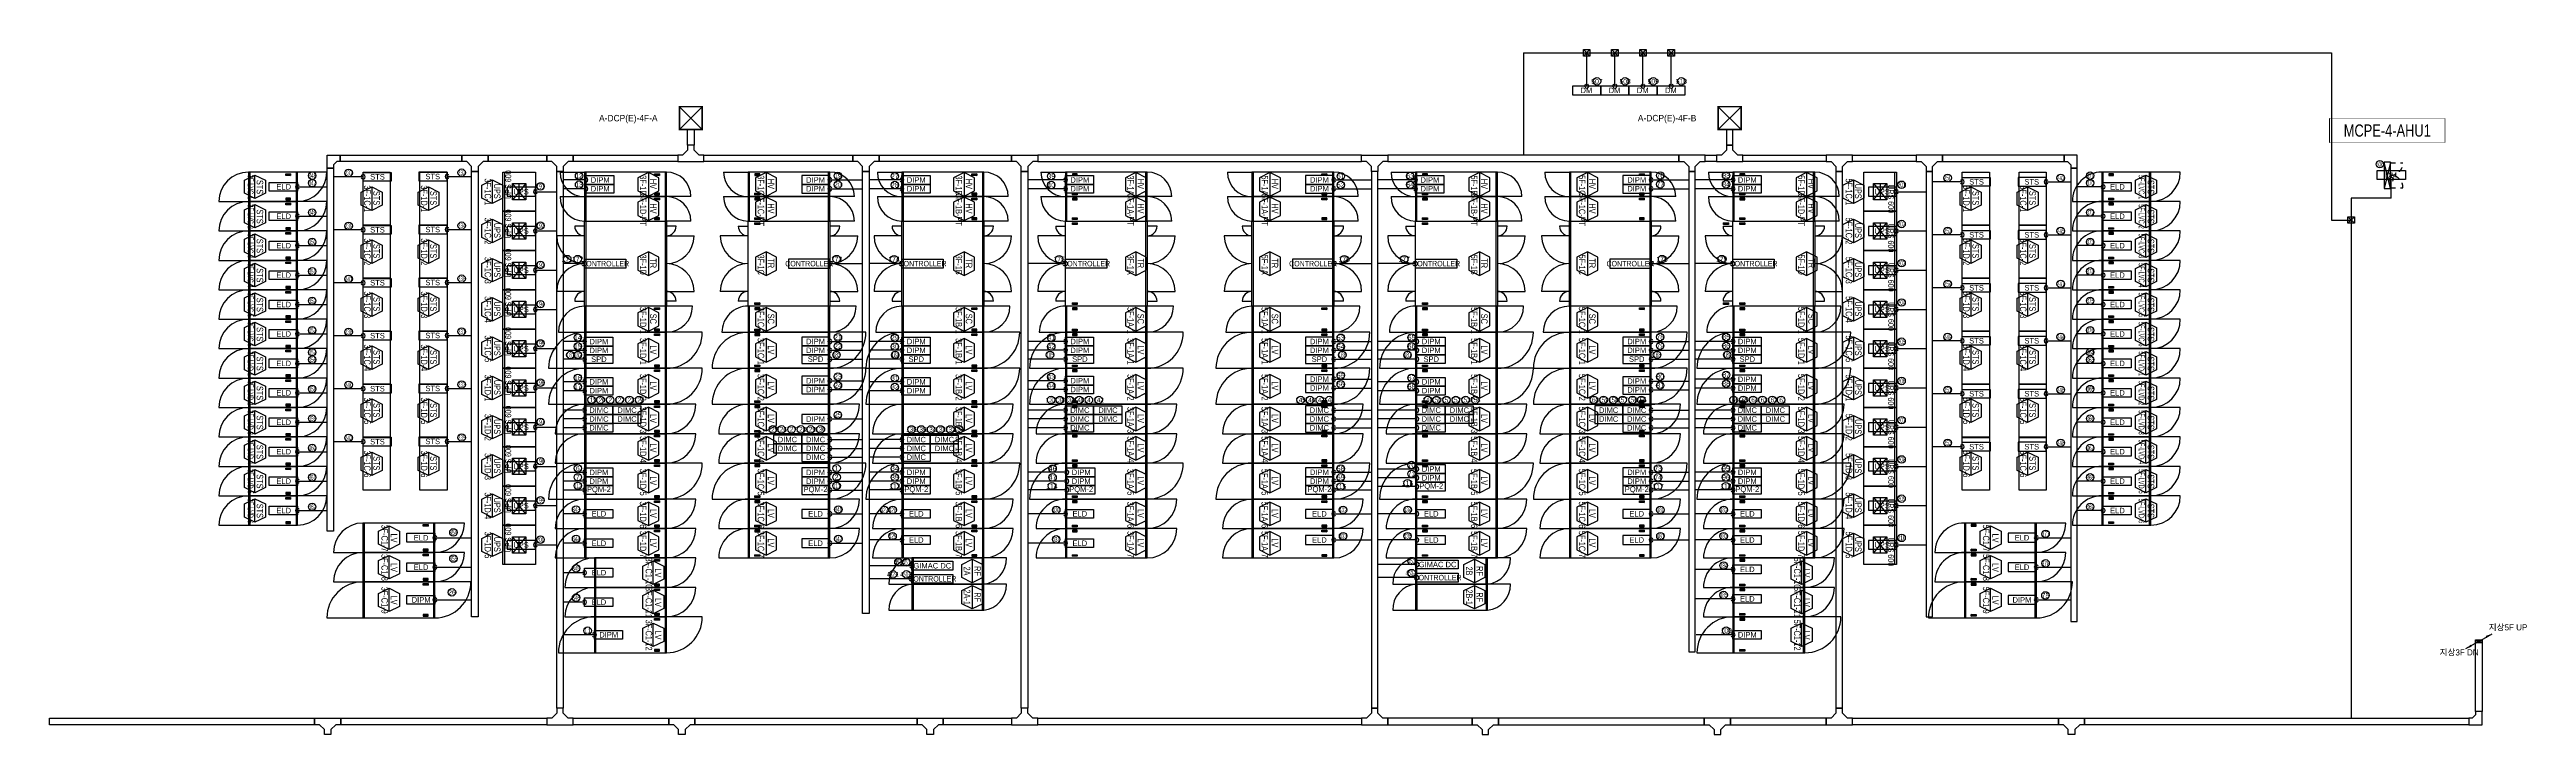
# Model space of a CAD drawing. Header units: millimetres. Extents: x 89450 to 753248, y -530175 to 1209785.
# Drawn here: x 99602 to 175308, y 481707 to 502653 of the extents above; entities that cross this region are included whole.
import ezdxf
from ezdxf.enums import TextEntityAlignment as Align

# ---------------------------------------------------------------- set-up
doc = ezdxf.new("R2010")
doc.units = ezdxf.units.MM
doc.header["$LTSCALE"] = 150
doc.linetypes.add('CONTINOUS', pattern=[0])
doc.linetypes.add('D1', pattern=[3, 1, -1, 1])
for name, color, linetype in [('------00 Switch Gear', 3, 'Continuous'), ('------00 Switch Gear_Number', 1, 'Continuous'), ('------01 Motor Control Panel or Center', 4, 'Continuous'), ('-----29 Indicator', 1, 'Continuous'), ('-----99 EPMS CABLE DUCT', 4, 'Continuous'), ('-----99 EPMS CONDUIT', 4, 'Continuous'), ('-----99 EPMS DEVICE', 3, 'Continuous'), ('-----99 EPMS PNL', 6, 'Continuous')]:
    doc.layers.add(name, color=color, linetype=linetype)
doc.layers.add('NOPLOT', color=191, linetype='Continuous', plot=False)
doc.styles.add('ELEC', font='')
doc.styles.get('ELEC').set_extended_font_data('Dotum')

# ---------------------------------------------------------------- blocks, each defined once
blk = doc.blocks.new('MCP_EQUIPMENT-2')
at = {"color": 161}
for p, q in [((200, 400), (0, -400)), ((200, -400), (0, 400))]:
    blk.add_line(p, q, dxfattribs=at)
at = {"color": 161, "linetype": 'D1'}
for p, q in [((200, 380), (580, 380)), ((200, -380), (580, -380))]:
    blk.add_line(p, q, dxfattribs=at)
at = {"color": 161}
blk.add_lwpolyline([(200, 400), (0, 400), (0, -400), (200, -400)], close=True, dxfattribs=at)
at = {"color": 161, "linetype": 'D1'}
for centre, start, end in [((200, 380), 270, 0), ((200, -380), 0, 90)]:
    blk.add_arc(centre, 380, start, end, dxfattribs=at)
blk = doc.blocks.new('zw$32E')
for p, q in [((100, 0), (0, 0)), ((0, 0), (0, -400)), ((100, -75), (100, 0)), ((175, -150), (100, -75)), ((100, -325), (175, -250)), ((100, -400), (100, -325)), ((250, -150), (175, -150)), ((175, -250), (250, -250)), ((250, -250), (250, -150)), ((0, -400), (100, -400))]:
    blk.add_line(p, q)
blk = doc.blocks.new('STS-R')
at = {"color": 161}
blk.add_lwpolyline([(886994, -128588), (888614, -128588), (888614, -129418), (886994, -129418), (886994, -128588)], dxfattribs=at)
blk = doc.blocks.new('UPS 600kV')
at = {"layer": '------00 Switch Gear', "color": 161}
blk.add_line((800, 850), (-402, 850), dxfattribs=at)
blk.add_lwpolyline([(798, -100), (-402, -100), (-402, 900), (798, 900)], close=True, dxfattribs=at)
at = {"layer": 'NOPLOT', "color": 161}
for p, q in [((-52, 199), (448, 601)), ((448, 199), (-52, 601)), ((-52, 400), (448, 400))]:
    blk.add_line(p, q, dxfattribs=at)
blk.add_lwpolyline([(448, 601), (448, 199), (-52, 199), (-52, 601)], close=True, dxfattribs=at)
at = {"layer": 'NOPLOT', "color": 161, "style": 'ELEC', "width": 0.85}
blk.add_text('UPS 600', height=178.2, dxfattribs=at).set_placement((-26, 731), align=Align.MIDDLE_LEFT)
blk = doc.blocks.new('750X2500')
at = {"layer": '------00 Switch Gear', "color": 161}
for p, q in [((-3250, 750), (-2458, 750)), ((-2460, 750), (-2460, 0)), ((-210, 700), (-360, 650)), ((-360, 700), (-210, 650)), ((-210, 50), (-360, 100)), ((-360, 50), (-210, 100)), ((750, 0), (-42, 0)), ((-40, 750), (-40, 0))]:
    blk.add_line(p, q, dxfattribs=at)
for points in [[(-2500, 750), (-2500, 0), (0, 0), (0, 750)], [(-360, 700), (-210, 700), (-210, 650), (-360, 650)], [(-360, 50), (-210, 50), (-210, 100), (-360, 100)]]:
    blk.add_lwpolyline(points, close=True, dxfattribs=at)
for centre, start, end in [((-2500, 750), 180, 270), ((0, 0), 0, 90)]:
    blk.add_arc(centre, 750, start, end, dxfattribs=at)
blk = doc.blocks.new('800X2500')
at = {"layer": '------00 Switch Gear', "color": 161}
for p, q in [((-2460, 800), (-2460, 0)), ((800, 800), (-42, 800)), ((-40, 800), (-40, 0)), ((-3300, 0), (-2458, 0)), ((-210, 750), (-360, 700)), ((-360, 750), (-210, 700)), ((-210, 50), (-360, 100)), ((-360, 50), (-210, 100))]:
    blk.add_line(p, q, dxfattribs=at)
for points in [[(-2500, 800), (-2500, 0), (0, 0), (0, 800)], [(-360, 750), (-210, 750), (-210, 700), (-360, 700)], [(-360, 50), (-210, 50), (-210, 100), (-360, 100)]]:
    blk.add_lwpolyline(points, close=True, dxfattribs=at)
for centre, start, end in [((-2500, 0), 90, 180), ((0, 800), 270, 0)]:
    blk.add_arc(centre, 800, start, end, dxfattribs=at)
blk = doc.blocks.new('1100X2500')
at = {"layer": '------00 Switch Gear', "color": 161}
for p, q in [((-2460, 1100), (-2460, 0)), ((-210, 1050), (-360, 1000)), ((-360, 1050), (-210, 1000)), ((1100, 1100), (-42, 1100)), ((-40, 1100), (-40, 0)), ((-3600, 0), (-2458, 0)), ((-210, 50), (-360, 100)), ((-360, 50), (-210, 100))]:
    blk.add_line(p, q, dxfattribs=at)
at = {"layer": '------00 Switch Gear', "color": 161, "elevation": 0}
for points in [[(-2500, 1100), (-2500, 0), (0, 0), (0, 1100)], [(-360, 1050), (-210, 1050), (-210, 1000), (-360, 1000)], [(-360, 50), (-210, 50), (-210, 100), (-360, 100)]]:
    blk.add_lwpolyline(points, close=True, dxfattribs=at)
at = {"layer": '------00 Switch Gear', "color": 161}
for centre, start, end in [((-2500, 0), 90, 180), ((0, 1100), 270, 0)]:
    blk.add_arc(centre, 1100, start, end, dxfattribs=at)
blk = doc.blocks.new('900X2500')
at = {"layer": '------00 Switch Gear', "color": 161}
for p, q in [((-2460, 900), (-2460, 0)), ((-210, 850), (-360, 800)), ((-360, 850), (-210, 800)), ((900, 900), (-42, 900)), ((-40, 900), (-40, 0)), ((-3400, 0), (-2458, 0)), ((-210, 50), (-360, 100)), ((-360, 50), (-210, 100))]:
    blk.add_line(p, q, dxfattribs=at)
at = {"layer": '------00 Switch Gear', "color": 161, "elevation": 0}
for points in [[(-2500, 900), (-2500, 0), (0, 0), (0, 900)], [(-360, 850), (-210, 850), (-210, 800), (-360, 800)], [(-360, 50), (-210, 50), (-210, 100), (-360, 100)]]:
    blk.add_lwpolyline(points, close=True, dxfattribs=at)
at = {"layer": '------00 Switch Gear', "color": 161}
for centre, start, end in [((-2500, 0), 90, 180), ((0, 900), 270, 0)]:
    blk.add_arc(centre, 900, start, end, dxfattribs=at)
blk = doc.blocks.new('1100x2200')
at = {"layer": '------00 Switch Gear', "color": 161}
for p, q in [((-2160, 0), (-2160, 1100)), ((-1990, 1050), (-1840, 1000)), ((-1840, 1050), (-1990, 1000)), ((1100, 1100), (-42, 1100)), ((-40, 0), (-40, 1100)), ((-3300, 0), (-2158, 0)), ((-1990, 50), (-1840, 100)), ((-1840, 50), (-1990, 100))]:
    blk.add_line(p, q, dxfattribs=at)
at = {"layer": '------00 Switch Gear', "color": 161, "elevation": 0}
for points in [[(0, 0), (0, 1100), (-2200, 1100), (-2200, 0)], [(-1840, 1050), (-1990, 1050), (-1990, 1000), (-1840, 1000)], [(-1840, 50), (-1990, 50), (-1990, 100), (-1840, 100)]]:
    blk.add_lwpolyline(points, close=True, dxfattribs=at)
at = {"layer": '------00 Switch Gear', "color": 161}
for centre, start, end in [((-2200, 0), 90, 180), ((0, 1100), 270, 0)]:
    blk.add_arc(centre, 1100, start, end, dxfattribs=at)
blk = doc.blocks.new('900x2200')
at = {"layer": '------00 Switch Gear', "color": 161}
for p, q in [((-2160, 900), (-2160, 0)), ((-210, 850), (-360, 800)), ((-360, 850), (-210, 800)), ((900, 900), (-42, 900)), ((-40, 900), (-40, 0)), ((-3100, 0), (-2158, 0)), ((-210, 50), (-360, 100)), ((-360, 50), (-210, 100))]:
    blk.add_line(p, q, dxfattribs=at)
for points in [[(-2200, 900), (-2200, 0), (0, 0), (0, 900)], [(-360, 850), (-210, 850), (-210, 800), (-360, 800)], [(-360, 50), (-210, 50), (-210, 100), (-360, 100)]]:
    blk.add_lwpolyline(points, close=True, dxfattribs=at)
for centre, start, end in [((-2200, 0), 90, 180), ((0, 900), 270, 0)]:
    blk.add_arc(centre, 900, start, end, dxfattribs=at)
blk = doc.blocks.new('900X1500')
at = {"layer": '------00 Switch Gear', "color": 0}
for p, q in [((-1460, 900), (-1460, 0)), ((-210, 850), (-360, 800)), ((-360, 850), (-210, 800)), ((900, 900), (-42, 900)), ((-40, 900), (-40, 0)), ((-2400, 0), (-1458, 0)), ((-210, 50), (-360, 100)), ((-360, 50), (-210, 100))]:
    blk.add_line(p, q, dxfattribs=at)
at = {"layer": '------00 Switch Gear', "color": 0, "elevation": 0}
for points in [[(-1500, 900), (-1500, 0), (0, 0), (0, 900)], [(-360, 850), (-210, 850), (-210, 800), (-360, 800)], [(-360, 50), (-210, 50), (-210, 100), (-360, 100)]]:
    blk.add_lwpolyline(points, close=True, dxfattribs=at)
at = {"layer": '------00 Switch Gear', "color": 0}
for centre, start, end in [((-1500, 0), 90, 180), ((0, 900), 270, 0)]:
    blk.add_arc(centre, 900, start, end, dxfattribs=at)

msp = doc.modelspace()

# ---------------------------------------------------------------- linework, layer by layer
at = {"layer": '------00 Switch Gear', "color": 161}
for p, q in [((115994, 497405), (115994, 494805)), ((118414, 497405), (118414, 494805)), ((123412, 494805), (123412, 497405)), ((125694, 497405), (125694, 494805)), ((128114, 497405), (128114, 494805)), ((133114, 494805), (133114, 497405)), ((136394, 497405), (136394, 494805)), ((138814, 497405), (138814, 494805)), ((143814, 494805), (143814, 497405)), ((146094, 497405), (146094, 494805)), ((148514, 497405), (148514, 494805)), ((153514, 494805), (153514, 497405)), ((115954, 496955), (115104, 496955)), ((115954, 497255), (115654, 497255)), ((118754, 497255), (118454, 497255)), ((118454, 496955), (119304, 496955)), ((120954, 496955), (120104, 496955)), ((120654, 497255), (120954, 497255)), ((121314, 497305), (121164, 497355)), ((121314, 497355), (121164, 497305)), ((123752, 497255, 0), (123452, 497255, 0)), ((123452, 496955, 0), (124302, 496955, 0)), ((125654, 496955), (124804, 496955)), ((125654, 497255), (125354, 497255)), ((128454, 497255), (128154, 497255)), ((128154, 496955), (129004, 496955)), ((130654, 496955), (129804, 496955)), ((130354, 497255), (130654, 497255)), ((131014, 497305), (130864, 497355)), ((131014, 497355), (130864, 497305)), ((133454, 497255), (133154, 497255)), ((133154, 496955), (134004, 496955)), ((136354, 496955), (135504, 496955)), ((136354, 497255), (136054, 497255)), ((139154, 497255), (138854, 497255)), ((138854, 496955), (139704, 496955)), ((141354, 496955), (140504, 496955)), ((141054, 497255), (141354, 497255)), ((141714, 497305), (141564, 497355)), ((141714, 497355), (141564, 497305)), ((144154, 497255), (143854, 497255)), ((143854, 496955), (144704, 496955)), ((146054, 496955), (145204, 496955)), ((146054, 497255), (145754, 497255)), ((148854, 497255), (148554, 497255)), ((148554, 496955), (149404, 496955)), ((151054, 496955), (150204, 496955)), ((151054, 496955), (150204, 496955)), ((150754, 497255), (151054, 497255)), ((150754, 497255), (151054, 497255)), ((150914, 497305), (150764, 497355)), ((150914, 497355), (150764, 497305)), ((151414, 497305), (151264, 497355)), ((151414, 497355), (151264, 497305)), ((151414, 497305), (151264, 497355)), ((151414, 497355), (151264, 497305)), ((153854, 497255), (153554, 497255)), ((153554, 496955), (154404, 496955)), ((115954, 495255), (115104, 495255)), ((118454, 495255), (119304, 495255)), ((120954, 495255), (120104, 495255)), ((123452, 495255, 0), (124302, 495255, 0)), ((125654, 495255), (124804, 495255)), ((128154, 495255), (129004, 495255)), ((130654, 495255), (129804, 495255)), ((133154, 495255), (134004, 495255)), ((136354, 495255), (135504, 495255)), ((138854, 495255), (139704, 495255)), ((141354, 495255), (140504, 495255)), ((143854, 495255), (144704, 495255)), ((146054, 495255), (145204, 495255)), ((148554, 495255), (149404, 495255)), ((151054, 495255), (150204, 495255)), ((151054, 495255), (150204, 495255)), ((153554, 495255), (154404, 495255)), ((115654, 494955), (115954, 494955)), ((118754, 494955), (118454, 494955)), ((120954, 494955), (120654, 494955)), ((121314, 494855), (121164, 494905)), ((121314, 494905), (121164, 494855)), ((123452, 494955, 0), (123752, 494955, 0)), ((125354, 494955), (125654, 494955)), ((128454, 494955), (128154, 494955)), ((130654, 494955), (130354, 494955)), ((131014, 494855), (130864, 494905)), ((131014, 494905), (130864, 494855)), ((133154, 494955), (133454, 494955)), ((136054, 494955), (136354, 494955)), ((139154, 494955), (138854, 494955)), ((141354, 494955), (141054, 494955)), ((141714, 494855), (141564, 494905)), ((141714, 494905), (141564, 494855)), ((143854, 494955), (144154, 494955)), ((145754, 494955), (146054, 494955)), ((148854, 494955), (148554, 494955)), ((151054, 494955), (150754, 494955)), ((151054, 494955), (150754, 494955)), ((150914, 494855), (150764, 494905)), ((150914, 494905), (150764, 494855)), ((151414, 494855), (151264, 494905)), ((151414, 494905), (151264, 494855)), ((151414, 494855), (151264, 494905)), ((151414, 494905), (151264, 494855)), ((153554, 494955), (153854, 494955)), ((125994, 487105), (125994, 486305)), ((128112, 487105), (128112, 486305)), ((141396, 486305), (141396, 487105)), ((143514, 486305), (143514, 487105)), ((125994, 486305), (125994, 485505)), ((128112, 486305), (128112, 485505)), ((141394, 486305), (141394, 485505)), ((143512, 486305), (143512, 485505))]:
    msp.add_line(p, q, dxfattribs=at)
at = {"layer": '------00 Switch Gear', "color": 161, "elevation": 0}
for points in [[(118454, 497405), (118454, 494805), (115954, 494805), (115954, 497405)], [(120954, 494805), (120954, 497405), (123454, 497405), (123454, 494805)], [(128154, 497405), (128154, 494805), (125654, 494805), (125654, 497405)], [(130654, 494805), (130654, 497405), (133154, 497405), (133154, 494805)], [(121164, 497305), (121164, 497355), (121314, 497355), (121314, 497305)], [(130864, 497305), (130864, 497355), (131014, 497355), (131014, 497305)], [(121164, 494855), (121164, 494905), (121314, 494905), (121314, 494855)], [(130864, 494855), (130864, 494905), (131014, 494905), (131014, 494855)], [(143554, 486305), (143554, 487105), (141354, 487105), (141354, 486305)], [(141354, 486305), (141354, 485505), (143554, 485505), (143554, 486305)]]:
    msp.add_lwpolyline(points, close=True, dxfattribs=at)
at = {"layer": '------00 Switch Gear', "color": 161}
for points in [[(138854, 497405), (138854, 494805), (136354, 494805), (136354, 497405)], [(141354, 494805), (141354, 497405), (143854, 497405), (143854, 494805)], [(148554, 497405), (148554, 494805), (146054, 494805), (146054, 497405)], [(151054, 494805), (151054, 497405), (153554, 497405), (153554, 494805)], [(141564, 497305), (141564, 497355), (141714, 497355), (141714, 497305)], [(150764, 497305), (150764, 497355), (150914, 497355), (150914, 497305)], [(151264, 497305), (151264, 497355), (151414, 497355), (151414, 497305)], [(151264, 497305), (151264, 497355), (151414, 497355), (151414, 497305)], [(141564, 494855), (141564, 494905), (141714, 494905), (141714, 494855)], [(150764, 494855), (150764, 494905), (150914, 494905), (150914, 494855)], [(151264, 494855), (151264, 494905), (151414, 494905), (151414, 494855)], [(151264, 494855), (151264, 494905), (151414, 494905), (151414, 494855)], [(125954, 487105), (125954, 486305), (128154, 486305), (128154, 487105)], [(125954, 486305), (125954, 485505), (128154, 485505), (128154, 486305)]]:
    msp.add_lwpolyline(points, close=True, dxfattribs=at)
at = {"layer": '------00 Switch Gear', "color": 161, "elevation": 0}
for points in [[(125954, 487105, 0.385743), (125254, 486305), (125954, 486305)], [(128154, 486305, 0.385743), (128854, 487105), (128154, 487105)], [(125954, 486305, 0.385743), (125254, 485505), (125954, 485505)], [(128154, 485505, 0.385743), (128854, 486305), (128154, 486305)]]:
    msp.add_lwpolyline(points, format="xyb", dxfattribs=at)
at = {"layer": '------00 Switch Gear', "color": 161}
for points in [[(141354, 487105, 0.385743), (140654, 486305), (141354, 486305)], [(143554, 486305, 0.385743), (144254, 487105), (143554, 487105)], [(141354, 486305, 0.385743), (140654, 485505), (141354, 485505)], [(143554, 485505, 0.385743), (144254, 486305), (143554, 486305)]]:
    msp.add_lwpolyline(points, format="xyb", dxfattribs=at)
for centre, radius, start, end in [((115954, 496955), 850, 180, 270), ((115954, 497255), 300, 180, 270), ((118454, 497255), 300, 270, 0), ((118454, 496955), 850, 270, 0), ((120954, 496955), 850, 180, 270), ((120954, 497255), 300, 180, 270), ((123452, 497255, 0), 300, 270, 0), ((123452, 496955, 0), 850, 270, 0), ((125654, 496955), 850, 180, 270), ((125654, 497255), 300, 180, 270), ((128154, 497255), 300, 270, 0), ((128154, 496955), 850, 270, 0), ((130654, 496955), 850, 180, 270), ((130654, 497255), 300, 180, 270), ((133154, 497255), 300, 270, 0), ((133154, 496955), 850, 270, 0), ((136354, 496955), 850, 180, 270), ((136354, 497255), 300, 180, 270), ((138854, 497255), 300, 270, 0), ((138854, 496955), 850, 270, 0), ((141354, 496955), 850, 180, 270), ((141354, 497255), 300, 180, 270), ((143854, 497255), 300, 270, 0), ((143854, 496955), 850, 270, 0), ((146054, 496955), 850, 180, 270), ((146054, 497255), 300, 180, 270), ((148554, 497255), 300, 270, 0), ((148554, 496955), 850, 270, 0), ((151054, 496955), 850, 180, 270), ((151054, 496955), 850, 180, 270), ((151054, 497255), 300, 180, 270), ((151054, 497255), 300, 180, 270), ((153554, 497255), 300, 270, 0), ((153554, 496955), 850, 270, 0), ((115954, 495255), 850, 90, 180), ((118454, 495255), 850, 0, 90), ((120954, 495255), 850, 90, 180), ((123452, 495255, 0), 850, 0, 90), ((125654, 495255), 850, 90, 180), ((128154, 495255), 850, 0, 90), ((130654, 495255), 850, 90, 180), ((133154, 495255), 850, 0, 90), ((136354, 495255), 850, 90, 180), ((138854, 495255), 850, 0, 90), ((141354, 495255), 850, 90, 180), ((143854, 495255), 850, 0, 90), ((146054, 495255), 850, 90, 180), ((148554, 495255), 850, 0, 90), ((151054, 495255), 850, 90, 180), ((151054, 495255), 850, 90, 180), ((153554, 495255), 850, 0, 90), ((115954, 494955), 300, 90, 180), ((118454, 494955), 300, 0, 90), ((120954, 494955), 300, 90, 180), ((123452, 494955, 0), 300, 0, 90), ((125654, 494955), 300, 90, 180), ((128154, 494955), 300, 0, 90), ((130654, 494955), 300, 90, 180), ((133154, 494955), 300, 0, 90), ((136354, 494955), 300, 90, 180), ((138854, 494955), 300, 0, 90), ((141354, 494955), 300, 90, 180), ((143854, 494955), 300, 0, 90), ((146054, 494955), 300, 90, 180), ((148554, 494955), 300, 0, 90), ((151054, 494955), 300, 90, 180), ((151054, 494955), 300, 90, 180), ((153554, 494955), 300, 0, 90)]:
    msp.add_arc(centre, radius, start, end, dxfattribs=at)
at = {"layer": '------00 Switch Gear_Number'}
for points in [[(105880, 498095), (105880, 498815), (106200, 498655), (106200, 498255), (105880, 498095), (105560, 498255), (105560, 498655), (105880, 498815)], [(163678, 498095), (163678, 498815), (163998, 498655), (163998, 498255), (163678, 498095), (163358, 498255), (163358, 498655), (163678, 498815)], [(105880, 497195), (105880, 497915), (106200, 497755), (106200, 497355), (105880, 497195), (105560, 497355), (105560, 497755), (105880, 497915)], [(163678, 497195), (163678, 497915), (163998, 497755), (163998, 497355), (163678, 497195), (163358, 497355), (163358, 497755), (163678, 497915)], [(105880, 496295), (105880, 497015), (106200, 496855), (106200, 496455), (105880, 496295), (105560, 496455), (105560, 496855), (105880, 497015)], [(163678, 496295), (163678, 497015), (163998, 496855), (163998, 496455), (163678, 496295), (163358, 496455), (163358, 496855), (163678, 497015)], [(105880, 495395), (105880, 496115), (106200, 495955), (106200, 495555), (105880, 495395), (105560, 495555), (105560, 495955), (105880, 496115)], [(163678, 495395), (163678, 496115), (163998, 495955), (163998, 495555), (163678, 495395), (163358, 495555), (163358, 495955), (163678, 496115)], [(105880, 494495), (105880, 495215), (106200, 495055), (106200, 494655), (105880, 494495), (105560, 494655), (105560, 495055), (105880, 495215)], [(163678, 494495), (163678, 495215), (163998, 495055), (163998, 494655), (163678, 494495), (163358, 494655), (163358, 495055), (163678, 495215)], [(105880, 493595), (105880, 494315), (106200, 494155), (106200, 493755), (105880, 493595), (105560, 493755), (105560, 494155), (105880, 494315)], [(163678, 493595), (163678, 494315), (163998, 494155), (163998, 493755), (163678, 493595), (163358, 493755), (163358, 494155), (163678, 494315)], [(118054, 486295), (118054, 487015), (118374, 486855), (118374, 486455), (118054, 486295), (117734, 486455), (117734, 486855), (118054, 487015)], [(153154, 486295), (153154, 487015), (153474, 486855), (153474, 486455), (153154, 486295), (152834, 486455), (152834, 486855), (153154, 487015)], [(118054, 485395), (118054, 486115), (118374, 485955), (118374, 485555), (118054, 485395), (117734, 485555), (117734, 485955), (118054, 486115)], [(153154, 485395), (153154, 486115), (153474, 485955), (153474, 485555), (153154, 485395), (152834, 485555), (152834, 485955), (153154, 486115)], [(118054, 484395), (118054, 485115), (118374, 484955), (118374, 484555), (118054, 484395), (117734, 484555), (117734, 484955), (118054, 485115)], [(153154, 484395), (153154, 485115), (153474, 484955), (153474, 484555), (153154, 484395), (152834, 484555), (152834, 484955), (153154, 485115)]]:
    msp.add_lwpolyline(points, dxfattribs=at)
at = {"layer": '------00 Switch Gear_Number', "color": 1, "elevation": 0}
for points in [[(109448, 498454), (109448, 497734), (109128, 497894), (109128, 498294), (109448, 498454), (109768, 498294), (109768, 497894), (109448, 497734)], [(111185, 498454), (111185, 497734), (110865, 497894), (110865, 498294), (111185, 498454), (111505, 498294), (111505, 497894), (111185, 497734)], [(113134, 498665), (113134, 497945), (112814, 498105), (112814, 498505), (113134, 498665), (113454, 498505), (113454, 498105), (113134, 497945)], [(117904, 498890), (117904, 498170), (118224, 498330), (118224, 498730), (117904, 498890), (117584, 498730), (117584, 498330), (117904, 498170)], [(121504, 498890), (121504, 498170), (121824, 498330), (121824, 498730), (121504, 498890), (121184, 498730), (121184, 498330), (121504, 498170)], [(127554, 498890), (127554, 498170), (127874, 498330), (127874, 498730), (127554, 498890), (127234, 498730), (127234, 498330), (127554, 498170)], [(132804, 498890), (132804, 498170), (133124, 498330), (133124, 498730), (132804, 498890), (132484, 498730), (132484, 498330), (132804, 498170)], [(158322, 498454), (158322, 497734), (158002, 497894), (158002, 498294), (158322, 498454), (158642, 498294), (158642, 497894), (158322, 497734)], [(160059, 498454), (160059, 497734), (159739, 497894), (159739, 498294), (160059, 498454), (160379, 498294), (160379, 497894), (160059, 497734)], [(113134, 497465), (113134, 496745), (112814, 496905), (112814, 497305), (113134, 497465), (113454, 497305), (113454, 496905), (113134, 496745)], [(117904, 498140), (117904, 497420), (118224, 497580), (118224, 497980), (117904, 498140), (117584, 497980), (117584, 497580), (117904, 497420)], [(121504, 498140), (121504, 497420), (121824, 497580), (121824, 497980), (121504, 498140), (121184, 497980), (121184, 497580), (121504, 497420)], [(127554, 498140), (127554, 497420), (127874, 497580), (127874, 497980), (127554, 498140), (127234, 497980), (127234, 497580), (127554, 497420)], [(132804, 498140), (132804, 497420), (133124, 497580), (133124, 497980), (132804, 498140), (132484, 497980), (132484, 497580), (132804, 497420)], [(109448, 496832), (109448, 496112), (109128, 496272), (109128, 496672), (109448, 496832), (109768, 496672), (109768, 496272), (109448, 496112)], [(111185, 496832), (111185, 496112), (110865, 496272), (110865, 496672), (111185, 496832), (111505, 496672), (111505, 496272), (111185, 496112)], [(158322, 496832), (158322, 496112), (158002, 496272), (158002, 496672), (158322, 496832), (158642, 496672), (158642, 496272), (158322, 496112)], [(160059, 496832), (160059, 496112), (159739, 496272), (159739, 496672), (160059, 496832), (160379, 496672), (160379, 496272), (160059, 496112)], [(113134, 496265), (113134, 495545), (112814, 495705), (112814, 496105), (113134, 496265), (113454, 496105), (113454, 495705), (113134, 495545)], [(117904, 496465), (117904, 495745), (118224, 495905), (118224, 496305), (117904, 496465), (117584, 496305), (117584, 495905), (117904, 495745)], [(121504, 496465), (121504, 495745), (121824, 495905), (121824, 496305), (121504, 496465), (121184, 496305), (121184, 495905), (121504, 495745)], [(127554, 496465), (127554, 495745), (127874, 495905), (127874, 496305), (127554, 496465), (127234, 496305), (127234, 495905), (127554, 495745)], [(132804, 496465), (132804, 495745), (133124, 495905), (133124, 496305), (132804, 496465), (132484, 496305), (132484, 495905), (132804, 495745)], [(109448, 495210), (109448, 494490), (109128, 494650), (109128, 495050), (109448, 495210), (109768, 495050), (109768, 494650), (109448, 494490)], [(111185, 495210), (111185, 494490), (110865, 494650), (110865, 495050), (111185, 495210), (111505, 495050), (111505, 494650), (111185, 494490)], [(158322, 495210), (158322, 494490), (158002, 494650), (158002, 495050), (158322, 495210), (158642, 495050), (158642, 494650), (158322, 494490)], [(160059, 495210), (160059, 494490), (159739, 494650), (159739, 495050), (160059, 495210), (160379, 495050), (160379, 494650), (160059, 494490)], [(113134, 495065), (113134, 494345), (112814, 494505), (112814, 494905), (113134, 495065), (113454, 494905), (113454, 494505), (113134, 494345)], [(117904, 494765), (117904, 494045), (118224, 494205), (118224, 494605), (117904, 494765), (117584, 494605), (117584, 494205), (117904, 494045)], [(121504, 494765), (121504, 494045), (121824, 494205), (121824, 494605), (121504, 494765), (121184, 494605), (121184, 494205), (121504, 494045)], [(127554, 494765), (127554, 494045), (127874, 494205), (127874, 494605), (127554, 494765), (127234, 494605), (127234, 494205), (127554, 494045)], [(132804, 494765), (132804, 494045), (133124, 494205), (133124, 494605), (132804, 494765), (132484, 494605), (132484, 494205), (132804, 494045)], [(113134, 493865), (113134, 493145), (112814, 493305), (112814, 493705), (113134, 493865), (113454, 493705), (113454, 493305), (113134, 493145)], [(117904, 493815), (117904, 493095), (118224, 493255), (118224, 493655), (117904, 493815), (117584, 493655), (117584, 493255), (117904, 493095)], [(121504, 493815), (121504, 493095), (121824, 493255), (121824, 493655), (121504, 493815), (121184, 493655), (121184, 493255), (121504, 493095)], [(127554, 493815), (127554, 493095), (127874, 493255), (127874, 493655), (127554, 493815), (127234, 493655), (127234, 493255), (127554, 493095)], [(132804, 493815), (132804, 493095), (133124, 493255), (133124, 493655), (132804, 493815), (132484, 493655), (132484, 493255), (132804, 493095)], [(109448, 493588), (109448, 492868), (109128, 493028), (109128, 493428), (109448, 493588), (109768, 493428), (109768, 493028), (109448, 492868)], [(111185, 493588), (111185, 492868), (110865, 493028), (110865, 493428), (111185, 493588), (111505, 493428), (111505, 493028), (111185, 492868)], [(158322, 493588), (158322, 492868), (158002, 493028), (158002, 493428), (158322, 493588), (158642, 493428), (158642, 493028), (158322, 492868)], [(160059, 493588), (160059, 492868), (159739, 493028), (159739, 493428), (160059, 493588), (160379, 493428), (160379, 493028), (160059, 492868)], [(113134, 492665), (113134, 491945), (112814, 492105), (112814, 492505), (113134, 492665), (113454, 492505), (113454, 492105), (113134, 491945)], [(117904, 492715), (117904, 491995), (118224, 492155), (118224, 492555), (117904, 492715), (117584, 492555), (117584, 492155), (117904, 491995)], [(121504, 492715), (121504, 491995), (121824, 492155), (121824, 492555), (121504, 492715), (121184, 492555), (121184, 492155), (121504, 491995)], [(127554, 492715), (127554, 491995), (127874, 492155), (127874, 492555), (127554, 492715), (127234, 492555), (127234, 492155), (127554, 491995)], [(132804, 492715), (132804, 491995), (133124, 492155), (133124, 492555), (132804, 492715), (132484, 492555), (132484, 492155), (132804, 491995)], [(109448, 491966), (109448, 491246), (109128, 491406), (109128, 491806), (109448, 491966), (109768, 491806), (109768, 491406), (109448, 491246)], [(111185, 491966), (111185, 491246), (110865, 491406), (110865, 491806), (111185, 491966), (111505, 491806), (111505, 491406), (111185, 491246)], [(113134, 491465), (113134, 490745), (112814, 490905), (112814, 491305), (113134, 491465), (113454, 491305), (113454, 490905), (113134, 490745)], [(117904, 491715), (117904, 490995), (118224, 491155), (118224, 491555), (117904, 491715), (117584, 491555), (117584, 491155), (117904, 490995)], [(121504, 491715), (121504, 490995), (121824, 491155), (121824, 491555), (121504, 491715), (121184, 491555), (121184, 491155), (121504, 490995)], [(127554, 491715), (127554, 490995), (127874, 491155), (127874, 491555), (127554, 491715), (127234, 491555), (127234, 491155), (127554, 490995)], [(132804, 491715), (132804, 490995), (133124, 491155), (133124, 491555), (132804, 491715), (132484, 491555), (132484, 491155), (132804, 490995)], [(158322, 491966), (158322, 491246), (158002, 491406), (158002, 491806), (158322, 491966), (158642, 491806), (158642, 491406), (158322, 491246)], [(160059, 491966), (160059, 491246), (159739, 491406), (159739, 491806), (160059, 491966), (160379, 491806), (160379, 491406), (160059, 491246)], [(117904, 490815), (117904, 490095), (118224, 490255), (118224, 490655), (117904, 490815), (117584, 490655), (117584, 490255), (117904, 490095)], [(121504, 490815), (121504, 490095), (121824, 490255), (121824, 490655), (121504, 490815), (121184, 490655), (121184, 490255), (121504, 490095)], [(127554, 490815), (127554, 490095), (127874, 490255), (127874, 490655), (127554, 490815), (127234, 490655), (127234, 490255), (127554, 490095)], [(132804, 490815), (132804, 490095), (133124, 490255), (133124, 490655), (132804, 490815), (132484, 490655), (132484, 490255), (132804, 490095)], [(109448, 490344), (109448, 489624), (109128, 489784), (109128, 490184), (109448, 490344), (109768, 490184), (109768, 489784), (109448, 489624)], [(111185, 490344), (111185, 489624), (110865, 489784), (110865, 490184), (111185, 490344), (111505, 490184), (111505, 489784), (111185, 489624)], [(113134, 490265), (113134, 489545), (112814, 489705), (112814, 490105), (113134, 490265), (113454, 490105), (113454, 489705), (113134, 489545)], [(158322, 490344), (158322, 489624), (158002, 489784), (158002, 490184), (158322, 490344), (158642, 490184), (158642, 489784), (158322, 489624)], [(160059, 490344), (160059, 489624), (159739, 489784), (159739, 490184), (160059, 490344), (160379, 490184), (160379, 489784), (160059, 489624)], [(113134, 489065), (113134, 488345), (112814, 488505), (112814, 488905), (113134, 489065), (113454, 488905), (113454, 488505), (113134, 488345)], [(117904, 489815), (117904, 489095), (118224, 489255), (118224, 489655), (117904, 489815), (117584, 489655), (117584, 489255), (117904, 489095)], [(121504, 489815), (121504, 489095), (121824, 489255), (121824, 489655), (121504, 489815), (121184, 489655), (121184, 489255), (121504, 489095)], [(127554, 489815), (127554, 489095), (127874, 489255), (127874, 489655), (127554, 489815), (127234, 489655), (127234, 489255), (127554, 489095)], [(132804, 489815), (132804, 489095), (133124, 489255), (133124, 489655), (132804, 489815), (132484, 489655), (132484, 489255), (132804, 489095)], [(117904, 488815), (117904, 488095), (118224, 488255), (118224, 488655), (117904, 488815), (117584, 488655), (117584, 488255), (117904, 488095)], [(121504, 488815), (121504, 488095), (121824, 488255), (121824, 488655), (121504, 488815), (121184, 488655), (121184, 488255), (121504, 488095)], [(127554, 488815), (127554, 488095), (127874, 488255), (127874, 488655), (127554, 488815), (127234, 488655), (127234, 488255), (127554, 488095)], [(132804, 488815), (132804, 488095), (133124, 488255), (133124, 488655), (132804, 488815), (132484, 488655), (132484, 488255), (132804, 488095)], [(113134, 487865), (113134, 487145), (112814, 487305), (112814, 487705), (113134, 487865), (113454, 487705), (113454, 487305), (113134, 487145)], [(117904, 487915), (117904, 487195), (118224, 487355), (118224, 487755), (117904, 487915), (117584, 487755), (117584, 487355), (117904, 487195)], [(121504, 487915), (121504, 487195), (121824, 487355), (121824, 487755), (121504, 487915), (121184, 487755), (121184, 487355), (121504, 487195)], [(127554, 487915), (127554, 487195), (127874, 487355), (127874, 487755), (127554, 487915), (127234, 487755), (127234, 487355), (127554, 487195)], [(132804, 487915), (132804, 487195), (133124, 487355), (133124, 487755), (132804, 487915), (132484, 487755), (132484, 487355), (132804, 487195)], [(143154, 487065), (143154, 486345), (142834, 486505), (142834, 486905), (143154, 487065), (143474, 486905), (143474, 486505), (143154, 486345)], [(143154, 486265), (143154, 485545), (142834, 485705), (142834, 486105), (143154, 486265), (143474, 486105), (143474, 485705), (143154, 485545)]]:
    msp.add_lwpolyline(points, dxfattribs=at)
at = {"layer": '------00 Switch Gear_Number', "color": 1}
for points in [[(136904, 498890), (136904, 498170), (137224, 498330), (137224, 498730), (136904, 498890), (136584, 498730), (136584, 498330), (136904, 498170)], [(143304, 498890), (143304, 498170), (143624, 498330), (143624, 498730), (143304, 498890), (142984, 498730), (142984, 498330), (143304, 498170)], [(146604, 498890), (146604, 498170), (146924, 498330), (146924, 498730), (146604, 498890), (146284, 498730), (146284, 498330), (146604, 498170)], [(153304, 498890), (153304, 498170), (153624, 498330), (153624, 498730), (153304, 498890), (152984, 498730), (152984, 498330), (153304, 498170)], [(154734, 498665), (154734, 497945), (154414, 498105), (154414, 498505), (154734, 498665), (155054, 498505), (155054, 498105), (154734, 497945)], [(136904, 498140), (136904, 497420), (137224, 497580), (137224, 497980), (136904, 498140), (136584, 497980), (136584, 497580), (136904, 497420)], [(143304, 498140), (143304, 497420), (143624, 497580), (143624, 497980), (143304, 498140), (142984, 497980), (142984, 497580), (143304, 497420)], [(146604, 498140), (146604, 497420), (146924, 497580), (146924, 497980), (146604, 498140), (146284, 497980), (146284, 497580), (146604, 497420)], [(153304, 498140), (153304, 497420), (153624, 497580), (153624, 497980), (153304, 498140), (152984, 497980), (152984, 497580), (153304, 497420)], [(154734, 497465), (154734, 496745), (154414, 496905), (154414, 497305), (154734, 497465), (155054, 497305), (155054, 496905), (154734, 496745)], [(136904, 496465), (136904, 495745), (137224, 495905), (137224, 496305), (136904, 496465), (136584, 496305), (136584, 495905), (136904, 495745)], [(143304, 496465), (143304, 495745), (143624, 495905), (143624, 496305), (143304, 496465), (142984, 496305), (142984, 495905), (143304, 495745)], [(146604, 496465), (146604, 495745), (146924, 495905), (146924, 496305), (146604, 496465), (146284, 496305), (146284, 495905), (146604, 495745)], [(153304, 496465), (153304, 495745), (153624, 495905), (153624, 496305), (153304, 496465), (152984, 496305), (152984, 495905), (153304, 495745)], [(154734, 496265), (154734, 495545), (154414, 495705), (154414, 496105), (154734, 496265), (155054, 496105), (155054, 495705), (154734, 495545)], [(136904, 494765), (136904, 494045), (137224, 494205), (137224, 494605), (136904, 494765), (136584, 494605), (136584, 494205), (136904, 494045)], [(143304, 494765), (143304, 494045), (143624, 494205), (143624, 494605), (143304, 494765), (142984, 494605), (142984, 494205), (143304, 494045)], [(146604, 494765), (146604, 494045), (146924, 494205), (146924, 494605), (146604, 494765), (146284, 494605), (146284, 494205), (146604, 494045)], [(153304, 494765), (153304, 494045), (153624, 494205), (153624, 494605), (153304, 494765), (152984, 494605), (152984, 494205), (153304, 494045)], [(154734, 495065), (154734, 494345), (154414, 494505), (154414, 494905), (154734, 495065), (155054, 494905), (155054, 494505), (154734, 494345)], [(136904, 493815), (136904, 493095), (137224, 493255), (137224, 493655), (136904, 493815), (136584, 493655), (136584, 493255), (136904, 493095)], [(143304, 493815), (143304, 493095), (143624, 493255), (143624, 493655), (143304, 493815), (142984, 493655), (142984, 493255), (143304, 493095)], [(146604, 493815), (146604, 493095), (146924, 493255), (146924, 493655), (146604, 493815), (146284, 493655), (146284, 493255), (146604, 493095)], [(153304, 493815), (153304, 493095), (153624, 493255), (153624, 493655), (153304, 493815), (152984, 493655), (152984, 493255), (153304, 493095)], [(154734, 493865), (154734, 493145), (154414, 493305), (154414, 493705), (154734, 493865), (155054, 493705), (155054, 493305), (154734, 493145)], [(136904, 492715), (136904, 491995), (137224, 492155), (137224, 492555), (136904, 492715), (136584, 492555), (136584, 492155), (136904, 491995)], [(143304, 492715), (143304, 491995), (143624, 492155), (143624, 492555), (143304, 492715), (142984, 492555), (142984, 492155), (143304, 491995)], [(146604, 492715), (146604, 491995), (146924, 492155), (146924, 492555), (146604, 492715), (146284, 492555), (146284, 492155), (146604, 491995)], [(153304, 492715), (153304, 491995), (153624, 492155), (153624, 492555), (153304, 492715), (152984, 492555), (152984, 492155), (153304, 491995)], [(154734, 492665), (154734, 491945), (154414, 492105), (154414, 492505), (154734, 492665), (155054, 492505), (155054, 492105), (154734, 491945)], [(136904, 491715), (136904, 490995), (137224, 491155), (137224, 491555), (136904, 491715), (136584, 491555), (136584, 491155), (136904, 490995)], [(143304, 491715), (143304, 490995), (143624, 491155), (143624, 491555), (143304, 491715), (142984, 491555), (142984, 491155), (143304, 490995)], [(146604, 491715), (146604, 490995), (146924, 491155), (146924, 491555), (146604, 491715), (146284, 491555), (146284, 491155), (146604, 490995)], [(153304, 491715), (153304, 490995), (153624, 491155), (153624, 491555), (153304, 491715), (152984, 491555), (152984, 491155), (153304, 490995)], [(154734, 491465), (154734, 490745), (154414, 490905), (154414, 491305), (154734, 491465), (155054, 491305), (155054, 490905), (154734, 490745)], [(136904, 490815), (136904, 490095), (137224, 490255), (137224, 490655), (136904, 490815), (136584, 490655), (136584, 490255), (136904, 490095)], [(143304, 490815), (143304, 490095), (143624, 490255), (143624, 490655), (143304, 490815), (142984, 490655), (142984, 490255), (143304, 490095)], [(146604, 490815), (146604, 490095), (146924, 490255), (146924, 490655), (146604, 490815), (146284, 490655), (146284, 490255), (146604, 490095)], [(153304, 490815), (153304, 490095), (153624, 490255), (153624, 490655), (153304, 490815), (152984, 490655), (152984, 490255), (153304, 490095)], [(154734, 490265), (154734, 489545), (154414, 489705), (154414, 490105), (154734, 490265), (155054, 490105), (155054, 489705), (154734, 489545)], [(136904, 489815), (136904, 489095), (137224, 489255), (137224, 489655), (136904, 489815), (136584, 489655), (136584, 489255), (136904, 489095)], [(143304, 489815), (143304, 489095), (143624, 489255), (143624, 489655), (143304, 489815), (142984, 489655), (142984, 489255), (143304, 489095)], [(146604, 489815), (146604, 489095), (146924, 489255), (146924, 489655), (146604, 489815), (146284, 489655), (146284, 489255), (146604, 489095)], [(153304, 489815), (153304, 489095), (153624, 489255), (153624, 489655), (153304, 489815), (152984, 489655), (152984, 489255), (153304, 489095)], [(154734, 489065), (154734, 488345), (154414, 488505), (154414, 488905), (154734, 489065), (155054, 488905), (155054, 488505), (154734, 488345)], [(136904, 488815), (136904, 488095), (137224, 488255), (137224, 488655), (136904, 488815), (136584, 488655), (136584, 488255), (136904, 488095)], [(143304, 488815), (143304, 488095), (143624, 488255), (143624, 488655), (143304, 488815), (142984, 488655), (142984, 488255), (143304, 488095)], [(146604, 488815), (146604, 488095), (146924, 488255), (146924, 488655), (146604, 488815), (146284, 488655), (146284, 488255), (146604, 488095)], [(153304, 488815), (153304, 488095), (153624, 488255), (153624, 488655), (153304, 488815), (152984, 488655), (152984, 488255), (153304, 488095)], [(136904, 487915), (136904, 487195), (137224, 487355), (137224, 487755), (136904, 487915), (136584, 487755), (136584, 487355), (136904, 487195)], [(143304, 487915), (143304, 487195), (143624, 487355), (143624, 487755), (143304, 487915), (142984, 487755), (142984, 487355), (143304, 487195)], [(146604, 487915), (146604, 487195), (146924, 487355), (146924, 487755), (146604, 487915), (146284, 487755), (146284, 487355), (146604, 487195)], [(153304, 487915), (153304, 487195), (153624, 487355), (153624, 487755), (153304, 487915), (152984, 487755), (152984, 487355), (153304, 487195)], [(154734, 487865), (154734, 487145), (154414, 487305), (154414, 487705), (154734, 487865), (155054, 487705), (155054, 487305), (154734, 487145)], [(127804, 487065), (127804, 486345), (127484, 486505), (127484, 486905), (127804, 487065), (128124, 486905), (128124, 486505), (127804, 486345)], [(127804, 486265), (127804, 485545), (127484, 485705), (127484, 486105), (127804, 486265), (128124, 486105), (128124, 485705), (127804, 485545)]]:
    msp.add_lwpolyline(points, dxfattribs=at)
at = {"layer": '------00 Switch Gear_Number', "elevation": 0}
for points in [[(105880, 492695), (105880, 493415), (106200, 493255), (106200, 492855), (105880, 492695), (105560, 492855), (105560, 493255), (105880, 493415)], [(163678, 492695), (163678, 493415), (163998, 493255), (163998, 492855), (163678, 492695), (163358, 492855), (163358, 493255), (163678, 493415)], [(105880, 491795), (105880, 492515), (106200, 492355), (106200, 491955), (105880, 491795), (105560, 491955), (105560, 492355), (105880, 492515)], [(163678, 491795), (163678, 492515), (163998, 492355), (163998, 491955), (163678, 491795), (163358, 491955), (163358, 492355), (163678, 492515)], [(105880, 490895), (105880, 491615), (106200, 491455), (106200, 491055), (105880, 490895), (105560, 491055), (105560, 491455), (105880, 491615)], [(163678, 490895), (163678, 491615), (163998, 491455), (163998, 491055), (163678, 490895), (163358, 491055), (163358, 491455), (163678, 491615)], [(105880, 489995), (105880, 490715), (106200, 490555), (106200, 490155), (105880, 489995), (105560, 490155), (105560, 490555), (105880, 490715)], [(163678, 489995), (163678, 490715), (163998, 490555), (163998, 490155), (163678, 489995), (163358, 490155), (163358, 490555), (163678, 490715)], [(105880, 489095), (105880, 489815), (106200, 489655), (106200, 489255), (105880, 489095), (105560, 489255), (105560, 489655), (105880, 489815)], [(163678, 489095), (163678, 489815), (163998, 489655), (163998, 489255), (163678, 489095), (163358, 489255), (163358, 489655), (163678, 489815)], [(105880, 488195), (105880, 488915), (106200, 488755), (106200, 488355), (105880, 488195), (105560, 488355), (105560, 488755), (105880, 488915)], [(163678, 488195), (163678, 488915), (163998, 488755), (163998, 488355), (163678, 488195), (163358, 488355), (163358, 488755), (163678, 488915)], [(109980, 487363), (109980, 488083), (110300, 487923), (110300, 487523), (109980, 487363), (109660, 487523), (109660, 487923), (109980, 488083)], [(158928, 487363), (158928, 488083), (159248, 487923), (159248, 487523), (158928, 487363), (158608, 487523), (158608, 487923), (158928, 488083)], [(109980, 486463), (109980, 487183), (110300, 487023), (110300, 486623), (109980, 486463), (109660, 486623), (109660, 487023), (109980, 487183)], [(158928, 486463), (158928, 487183), (159248, 487023), (159248, 486623), (158928, 486463), (158608, 486623), (158608, 487023), (158928, 487183)], [(109980, 485463), (109980, 486183), (110300, 486023), (110300, 485623), (109980, 485463), (109660, 485623), (109660, 486023), (109980, 486183)], [(158928, 485463), (158928, 486183), (159248, 486023), (159248, 485623), (158928, 485463), (158608, 485623), (158608, 486023), (158928, 486183)]]:
    msp.add_lwpolyline(points, dxfattribs=at)
at = {"layer": '------01 Motor Control Panel or Center', "linetype": 'CONTINOUS'}
msp.add_lwpolyline([(172805, 500545), (172805, 499805), (169302, 499805), (169302, 500545)], close=True, dxfattribs=at)
at = {"layer": '-----29 Indicator'}
for centre in [(146898, 501680), (147758, 501680), (148619, 501680), (149479, 501680), (107631, 498796), (108743, 498878, 0), (112198, 498886, 0), (115787, 498790, 0), (123698, 498790, 0), (141189, 498787, 0), (148832, 498801, 0), (150845, 498801, 0), (161973, 498796), (170826, 499147), (107631, 498569), (114607, 498466, 0), (115787, 498520, 0), (123698, 498520, 0), (125438, 498779, 0), (125438, 498509, 0), (130218, 498779, 0), (130218, 498509, 0), (139068, 498779, 0), (139068, 498509, 0), (141189, 498518, 0), (148832, 498532, 0), (150845, 498532, 0), (156209, 498518, 0), (157616, 498725, 0), (161072, 498725, 0), (161973, 498569), (107631, 497669), (156209, 497318, 0), (161973, 497669), (107631, 496769), (108743, 497258, 0), (112198, 497266, 0), (114607, 497266, 0), (157616, 497105, 0), (161072, 497105, 0), (161973, 496769), (107631, 495869), (114607, 496066, 0), (115425, 496244, 0), (115747, 496244, 0), (123657, 496244, 0), (125414, 496243, 0), (130460, 496243, 0), (139174, 496243, 0), (141008, 496243, 0), (148888, 496244, 0), (150712, 496244, 0), (156209, 496118, 0), (161973, 495869), (108743, 495638, 0), (112198, 495646, 0), (157616, 495485, 0), (161072, 495485, 0), (107631, 494969), (114607, 494866, 0), (156209, 494918, 0), (161973, 494969), (107631, 494069), (108743, 494018, 0), (112198, 494026, 0), (114607, 493666, 0), (115748, 493846, 0), (115748, 493576, 0), (123698, 493850, 0), (123698, 493580, 0), (125439, 493839, 0), (125439, 493569, 0), (130219, 493839, 0), (130219, 493569, 0), (139067, 493839, 0), (139067, 493569, 0), (141230, 493847, 0), (141230, 493577, 0), (148831, 493861, 0), (148831, 493591, 0), (150846, 493861, 0), (150846, 493591, 0), (156209, 493718, 0), (157616, 493865, 0), (161072, 493865, 0), (161973, 494069), (107631, 493396), (107631, 493169), (115521, 493312, 0), (115748, 493312, 0), (123656, 493316, 0), (125449, 493314, 0), (130181, 493314, 0), (139114, 493314, 0), (141109, 493314, 0), (148734, 493316, 0), (150879, 493316, 0), (161973, 493396), (161973, 493169), (107631, 492269), (108743, 492398, 0), (112198, 492406, 0), (114607, 492466, 0), (115748, 492615, 0), (115748, 492345, 0), (123698, 492650, 0), (123698, 492380, 0), (125438, 492604, 0), (125439, 492334, 0), (130219, 492639, 0), (130219, 492369, 0), (139067, 492686, 0), (139067, 492416, 0), (141230, 492612, 0), (141230, 492343, 0), (148831, 492650, 0), (148831, 492380, 0), (150846, 492705, 0), (150846, 492435, 0), (156209, 492518, 0), (157616, 492245, 0), (161072, 492245, 0), (161973, 492269), (107631, 491369), (114607, 491266, 0), (116168, 491937, 0), (116437, 491937, 0), (116739, 491937, 0), (117026, 491937, 0), (117325, 491937, 0), (117622, 491937, 0), (123697, 491480, 0), (130214, 491936, 0), (130482, 491936, 0), (130785, 491936, 0), (131071, 491936, 0), (131370, 491936, 0), (131667, 491936, 0), (137839, 491936, 0), (138126, 491936, 0), (138425, 491936, 0), (138721, 491936, 0), (141727, 491936, 0), (141995, 491936, 0), (142298, 491936, 0), (142584, 491936, 0), (142883, 491936, 0), (143180, 491936, 0), (146801, 491937, 0), (147098, 491937, 0), (147397, 491937, 0), (147683, 491937, 0), (147986, 491937, 0), (148254, 491937, 0), (151073, 491937, 0), (151369, 491937, 0), (151668, 491937, 0), (151955, 491937, 0), (152257, 491937, 0), (152526, 491937, 0), (156209, 491318, 0), (161973, 491369), (107631, 490469), (108743, 490778, 0), (112198, 490786, 0), (121710, 491037, 0), (121978, 491037, 0), (122281, 491037, 0), (122567, 491037, 0), (122866, 491037, 0), (123163, 491037, 0), (125948, 491036, 0), (126245, 491036, 0), (126544, 491036, 0), (126831, 491036, 0), (127133, 491036, 0), (127401, 491036, 0), (157616, 490625, 0), (161072, 490625, 0), (161973, 490469), (114607, 490066, 0), (115748, 489846, 0), (123659, 489846, 0), (125439, 489839, 0), (130259, 489839, 0), (139066, 489839, 0), (141229, 489947, 0), (148766, 489839, 0), (150839, 489839, 0), (156209, 490118, 0), (107631, 489569), (115748, 489576, 0), (115748, 489312, 0), (123659, 489576, 0), (123659, 489312, 0), (125439, 489569, 0), (125439, 489299, 0), (130239, 489299, 0), (130259, 489569, 0), (139066, 489569, 0), (139066, 489290, 0), (141110, 489390, 0), (141229, 489677, 0), (148766, 489569, 0), (148766, 489290, 0), (150839, 489569, 0), (150839, 489299, 0), (161973, 489569), (107631, 488669), (114607, 488866, 0), (115696, 488588, 0), (123711, 488588, 0), (125116, 488573, 0), (125371, 488573, 0), (130371, 488573, 0), (139136, 488573, 0), (141111, 488573, 0), (148836, 488573, 0), (150771, 488573, 0), (156209, 488918, 0), (161973, 488669), (111946, 487886, 0), (114607, 487666, 0), (115696, 487688, 0), (123711, 487688, 0), (125369, 487773, 0), (130369, 487673, 0), (139138, 487773, 0), (141109, 487773, 0), (148838, 487773, 0), (150769, 487773, 0), (156209, 487718, 0), (160610, 487841, 0), (111946, 487086, 0), (115696, 486788, 0), (125548, 486973, 0), (125791, 486973, 0), (141233, 487010, 0), (150769, 486873, 0), (160610, 486941, 0), (111902, 486053, 0), (125382, 486605, 0), (125791, 486605, 0), (141233, 486642, 0), (150769, 485973, 0), (160605, 485959, 0), (115696, 485888, 0), (116048, 484880, 0), (150848, 484880, 0)]:
    msp.add_circle(centre, 114, dxfattribs=at)
at = {"layer": '-----99 EPMS CABLE DUCT'}
for p, q in [((144653, 502553), (169349, 502553)), ((144653, 502553), (144653, 499427)), ((169349, 497439), (169953, 497439)), ((173849, 484555), (173443, 484321)), ((173759, 484595), (173939, 484515)), ((173759, 484515), (173939, 484595)), ((173849, 484555), (174255, 484789))]:
    msp.add_line(p, q, dxfattribs=at)
at = {"layer": '-----99 EPMS CABLE DUCT', "elevation": 0}
for points in [[(119103, 500205), (119303, 500205), (119303, 499727), (119103, 499727)], [(151054, 500205), (150854, 500205), (150854, 499727), (151054, 499727)], [(108083, 499027), (108283, 499027), (108283, 487921), (108083, 487921)], [(108483, 499427), (112204, 499427), (112204, 499227), (108483, 499227)], [(112504, 498927), (112704, 498927), (112704, 485307), (112504, 485307)], [(113004, 499427), (114804, 499427), (114804, 499227), (113004, 499227)], [(115104, 498927), (115304, 498927), (115304, 482507), (115104, 482507)], [(115604, 499427), (118803, 499427), (118803, 499227), (115604, 499227)], [(119603, 499427), (124154, 499427), (124154, 499227), (119603, 499227)], [(124454, 498927), (124654, 498927), (124654, 485407), (124454, 485407)], [(124954, 499427), (129004, 499427), (129004, 499227), (124954, 499227)], [(129304, 498927), (129504, 498927), (129504, 482507), (129304, 482507)], [(139704, 499427), (129804, 499427), (129804, 499227), (139704, 499227)], [(149404, 499427), (140504, 499427), (140504, 499227), (149404, 499227)], [(150204, 499427), (150554, 499427), (150554, 499227), (150204, 499227)], [(151354, 499427), (153904, 499427), (153904, 499227), (151354, 499227)], [(154704, 499427), (156657, 499427), (156657, 499227), (154704, 499227)], [(161178, 499427), (157457, 499427), (157457, 499227), (161178, 499227)], [(173749, 484605), (173949, 484605), (173949, 482407), (173749, 482407)], [(173749, 484605), (173949, 484605), (173949, 484505), (173749, 484505)], [(173759, 484595), (173939, 484595), (173939, 484515), (173759, 484515)], [(99602, 482207), (107704, 482207), (107704, 482007), (99602, 482007)], [(108504, 482207), (114804, 482207), (114804, 482007), (108504, 482007)], [(115604, 482207), (118529, 482207), (118529, 482007), (115604, 482007)], [(119329, 482207), (126120, 482207), (126120, 482007), (119329, 482007)], [(126920, 482207), (129004, 482207), (129004, 482007), (126920, 482007)], [(129804, 482207), (139704, 482207), (139704, 482007), (129804, 482007)], [(143087, 482207), (140504, 482207), (140504, 482007), (143087, 482007)], [(150179, 482207), (143887, 482207), (143887, 482007), (150179, 482007)], [(153904, 482207), (150979, 482207), (150979, 482007), (153904, 482007)], [(154704, 482207), (161004, 482207), (161004, 482007), (154704, 482007)], [(161804, 482207), (173549, 482207), (173549, 482007), (161804, 482007)]]:
    msp.add_lwpolyline(points, close=True, dxfattribs=at)
for points in [[(108283, 499027), (108083, 499027), (108083, 499427), (108483, 499427), (108483, 499227), (108383, 499227), (108283, 499127), (108283, 499027)], [(173549, 482207), (173549, 482007), (173949, 482007), (173949, 482407), (173749, 482407), (173749, 482307), (173649, 482207), (173549, 482207)]]:
    msp.add_lwpolyline(points, dxfattribs=at)
at = {"layer": '-----99 EPMS CABLE DUCT'}
for points in [[(140204, 498927), (140004, 498927), (140004, 482507), (140204, 482507)], [(149904, 498927), (149704, 498927), (149704, 484237), (149904, 484237)], [(154404, 498927), (154204, 498927), (154204, 482507), (154404, 482507)], [(157157, 498927), (156957, 498927), (156957, 485307), (157157, 485307)], [(161578, 499027), (161378, 499027), (161378, 485162), (161578, 485162)]]:
    msp.add_lwpolyline(points, close=True, dxfattribs=at)
msp.add_lwpolyline([(161378, 499027), (161578, 499027), (161578, 499427), (161178, 499427), (161178, 499227), (161278, 499227), (161378, 499127), (161378, 499027)], dxfattribs=at)
at = {"layer": '-----99 EPMS CABLE DUCT', "elevation": 0}
for points in [[(174255, 484789, 0, 70, 0), (174079, 484688, 40, 40, 0)], [(173443, 484321, 0, 70, 0), (173619, 484422, 40, 40, 0)]]:
    msp.add_lwpolyline(points, format="xyseb", dxfattribs=at)
at = {"layer": '-----99 EPMS CABLE DUCT'}
msp.add_circle((173849, 484555), 10, dxfattribs=at)
at = {"layer": '-----99 EPMS CONDUIT'}
for p, q in [((146684, 502653), (146484, 502453)), ((146484, 502653), (146684, 502453)), ((146584, 501536), (146584, 502553)), ((147544, 502653), (147344, 502453)), ((147344, 502653), (147544, 502453)), ((147444, 501536), (147444, 502553)), ((148404, 502653), (148204, 502453)), ((148204, 502653), (148404, 502453)), ((148304, 501536), (148304, 502553)), ((149264, 502653), (149064, 502453)), ((149064, 502653), (149264, 502453)), ((149164, 501536), (149164, 502553)), ((107180, 498455), (108083, 498455)), ((109187, 498760), (108283, 498760)), ((111754, 498768), (112504, 498768)), ((114454, 498305), (115104, 498305)), ((115994, 498665), (115304, 498665)), ((115994, 498395), (115304, 498395)), ((123454, 498665), (124454, 498665)), ((123454, 498395), (124454, 498395)), ((125654, 498665), (124654, 498665, 0)), ((125654, 498395), (124654, 498395, 0)), ((130654, 498665), (129504, 498665)), ((130654, 498395), (129504, 498395)), ((138854, 498665), (140004, 498665)), ((138854, 498395), (140004, 498395)), ((141354, 498665), (140204, 498665)), ((141354, 498395), (140204, 498395)), ((148554, 498665), (149704, 498665)), ((148554, 498395), (149704, 498395)), ((151054, 498665), (149904, 498665)), ((151054, 498395), (149904, 498395)), ((156054, 498305), (156957, 498305)), ((158061, 498607), (157157, 498607)), ((160628, 498607), (161378, 498607)), ((162368, 498455), (161578, 498455)), ((171177, 498104), (171177, 498680)), ((107180, 497555), (108083, 497555)), ((162368, 497555), (161578, 497555)), ((170053, 497539), (169853, 497339)), ((169853, 497539), (170053, 497339)), ((171177, 498104), (169953, 498104)), ((169953, 498104), (169953, 482207)), ((107180, 496655), (108083, 496655)), ((109187, 497140), (108283, 497140)), ((111754, 497148), (112504, 497148)), ((114454, 497105), (115104, 497105)), ((156054, 497105), (156957, 497105)), ((158061, 496987), (157157, 496987)), ((160628, 496987), (161378, 496987)), ((162368, 496655), (161578, 496655)), ((114454, 495905), (115104, 495905)), ((115954, 496105), (115304, 496105, 0)), ((123454, 496105), (124454, 496105, 0)), ((125654, 496105), (124654, 496105, 0)), ((130654, 496105), (129504, 496105, 0)), ((138854, 496105), (140004, 496105, 0)), ((141354, 496105), (140204, 496105, 0)), ((148554, 496105), (149704, 496105, 0)), ((151054, 496105), (149904, 496105, 0)), ((156054, 495905), (156957, 495905)), ((107180, 495755), (108083, 495755)), ((109187, 495520), (108283, 495520)), ((111754, 495528), (112504, 495528)), ((158061, 495367), (157157, 495367)), ((160628, 495367), (161378, 495367)), ((162368, 495755), (161578, 495755)), ((107180, 494855), (108083, 494855)), ((114454, 494705), (115104, 494705)), ((156054, 494705), (156957, 494705)), ((162368, 494855), (161578, 494855)), ((107180, 493955), (108083, 493955)), ((109187, 493900), (108283, 493900)), ((111754, 493908), (112504, 493908)), ((115954, 493721), (115305, 493721)), ((123455, 493725), (124454, 493725)), ((125654, 493725), (124655, 493725, 0)), ((130654, 493725), (129504, 493725)), ((138854, 493725), (140004, 493725)), ((141394, 493725), (140204, 493725)), ((148554, 493725), (149703, 493725)), ((151054, 493725), (149904, 493725)), ((158061, 493747), (157157, 493747)), ((160628, 493747), (161378, 493747)), ((162368, 493955), (161578, 493955)), ((107180, 493055), (108083, 493055)), ((114454, 493505), (115104, 493505)), ((115954, 493451), (115305, 493451)), ((115954, 493181), (115305, 493181)), ((123455, 493455), (124454, 493455)), ((123455, 493185), (124454, 493185)), ((125654, 493455), (124655, 493455, 0)), ((125654, 493185), (124655, 493185, 0)), ((130654, 493455), (129504, 493455)), ((130654, 493185), (129504, 493185)), ((138854, 493455), (140004, 493455)), ((138854, 493185), (140004, 493185)), ((141394, 493455), (140204, 493455)), ((141394, 493185), (140204, 493185)), ((148554, 493455), (149703, 493455)), ((148554, 493185), (149703, 493185)), ((151054, 493455), (149904, 493455)), ((151054, 493185), (149904, 493185)), ((156054, 493505), (156957, 493505)), ((162368, 493055), (161578, 493055)), ((107180, 492155), (108083, 492155)), ((109187, 492280), (108283, 492280)), ((111754, 492288), (112504, 492288)), ((114454, 492305), (115104, 492305)), ((115954, 492490), (115304, 492490)), ((115954, 492220), (115304, 492220)), ((123455, 492525), (124454, 492525)), ((123455, 492255), (124454, 492255)), ((125654, 492490), (124655, 492490, 0)), ((125654, 492220), (124655, 492220, 0)), ((130654, 492525), (129504, 492525)), ((130654, 492255), (129504, 492255)), ((138854, 492572), (140004, 492572)), ((138854, 492302), (140004, 492302)), ((141394, 492490), (140204, 492490)), ((141394, 492220), (140204, 492220)), ((148554, 492513), (149703, 492513)), ((148554, 492244), (149703, 492244)), ((151054, 492568), (149904, 492568)), ((151054, 492299), (149904, 492299)), ((156054, 492305), (156957, 492305)), ((158061, 492127), (157157, 492127)), ((160628, 492127), (161378, 492127)), ((162368, 492155), (161578, 492155)), ((115954, 491625), (115304, 491625)), ((115954, 491355), (115304, 491355)), ((123454, 491355), (124454, 491355)), ((130654, 491625), (129504, 491625)), ((130654, 491355), (129504, 491355)), ((138854, 491625), (140004, 491625)), ((138854, 491355), (140004, 491355)), ((141394, 491625), (140204, 491625)), ((141394, 491355), (140204, 491355)), ((148554, 491625), (149703, 491625)), ((148554, 491355), (149703, 491355)), ((151054, 491625), (149904, 491625)), ((151054, 491355), (149904, 491355)), ((107180, 491255), (108083, 491255)), ((109187, 490660), (108283, 490660)), ((111754, 490668), (112504, 490668)), ((114454, 491105), (115104, 491105)), ((115954, 491085), (115304, 491085)), ((123454, 490725), (124454, 490725)), ((125654, 490725), (124655, 490725, 0)), ((130654, 491085), (129504, 491085)), ((138854, 491085), (140004, 491085)), ((141394, 491085), (140204, 491085)), ((148554, 491085), (149703, 491085)), ((151054, 491085), (149904, 491085)), ((156054, 491105), (156957, 491105)), ((162368, 491255), (161578, 491255)), ((107180, 490355), (108083, 490355)), ((114454, 489905), (115104, 489905)), ((123454, 490455), (124454, 490455)), ((123454, 490185), (124454, 490185)), ((125654, 490455), (124655, 490455, 0)), ((125654, 490185), (124655, 490185, 0)), ((141394, 489825), (140204, 489825)), ((156054, 489905), (156957, 489905)), ((158061, 490507), (157157, 490507)), ((160628, 490507), (161378, 490507)), ((162368, 490355), (161578, 490355)), ((107180, 489455), (108083, 489455)), ((115954, 489721), (115305, 489721)), ((115954, 489451), (115305, 489451)), ((115954, 489181), (115305, 489181)), ((123454, 489721), (124454, 489721)), ((123454, 489451), (124454, 489451)), ((123454, 489181), (124454, 489181)), ((125654, 489725), (124655, 489725, 0)), ((125654, 489455), (124655, 489455, 0)), ((125654, 489185), (124655, 489185, 0)), ((130694, 489725), (129504, 489725)), ((130694, 489455), (129504, 489455)), ((130694, 489185), (129504, 489185)), ((138854, 489725), (140004, 489725)), ((138854, 489455), (140004, 489455)), ((138854, 489185), (140004, 489185)), ((141394, 489555), (140204, 489555)), ((141394, 489285), (140204, 489285)), ((148554, 489725), (149704, 489725)), ((148554, 489455), (149704, 489455)), ((148554, 489185), (149704, 489185)), ((151054, 489725), (149904, 489725)), ((151054, 489455), (149904, 489455)), ((151054, 489185), (149904, 489185)), ((162368, 489455), (161578, 489455)), ((107180, 488555), (108083, 488555)), ((114454, 488705), (115104, 488705)), ((115954, 488455), (115304, 488455)), ((123454, 488455), (124454, 488455)), ((125654, 488455), (124656, 488455, 0)), ((130654, 488455), (129504, 488455)), ((138854, 488455), (140004, 488455)), ((141394, 488455), (140205, 488455)), ((148554, 488455), (149704, 488455)), ((151054, 488455), (149904, 488455)), ((156054, 488705), (156957, 488705)), ((162368, 488555), (161578, 488555)), ((111380, 487723), (112504, 487723)), ((115954, 487555), (115304, 487555)), ((123454, 487555), (124454, 487555)), ((125654, 487655), (124656, 487655, 0)), ((130654, 487555), (129504, 487555)), ((138854, 487655), (140004, 487655)), ((141394, 487655), (140205, 487655)), ((148554, 487655), (149704, 487655)), ((151054, 487655), (149904, 487655)), ((160328, 487723, 0), (161379, 487723)), ((111380, 486823), (112504, 486823)), ((114454, 487505), (115104, 487505)), ((125954, 486866), (124654, 486866, 0)), ((141396, 486903), (140204, 486903, 0)), ((156054, 487505), (156957, 487505)), ((160328, 486823, 0), (161379, 486823)), ((115954, 486655), (115304, 486655)), ((125954, 486467), (124654, 486467)), ((141396, 486504), (140204, 486504, 0)), ((151054, 486755), (149904, 486755)), ((111380, 485823), (112504, 485823)), ((115954, 485755), (115304, 485755)), ((151054, 485855), (149904, 485855)), ((160328, 485823, 0), (161378, 485823)), ((116254, 484755), (115304, 484755)), ((151054, 484755), (149929, 484755))]:
    msp.add_line(p, q, dxfattribs=at)
for points in [[(146484, 502653), (146684, 502653), (146684, 502453), (146484, 502453)], [(147344, 502653), (147544, 502653), (147544, 502453), (147344, 502453)], [(148204, 502653), (148404, 502653), (148404, 502453), (148204, 502453)], [(149064, 502653), (149264, 502653), (149264, 502453), (149064, 502453)], [(169853, 497539), (170053, 497539), (170053, 497339), (169853, 497339)]]:
    msp.add_lwpolyline(points, close=True, dxfattribs=at)
for centre, start, end in [((146584, 501536), 120, 60), ((147444, 501536), 120, 60), ((148304, 501536), 120, 60), ((149164, 501536), 120, 60), ((107180, 498455), 30, 330), ((109187, 498760), 210, 150), ((111754, 498768), 30, 330), ((114454, 498305), 30, 330), ((115994, 498665), 210, 150), ((115994, 498395), 210, 150), ((123454, 498665), 30, 330), ((123454, 498395), 30, 330), ((125654, 498665), 210, 150), ((125654, 498395), 210, 150), ((130654, 498665), 210, 150), ((130654, 498395), 210, 150), ((138854, 498665), 30, 330), ((138854, 498395), 30, 330), ((141354, 498665), 210, 150), ((141354, 498395), 210, 150), ((148554, 498665), 30, 330), ((148554, 498395), 30, 330), ((151054, 498665), 210, 150), ((151054, 498395), 210, 150), ((156054, 498305), 30, 330), ((158061, 498607), 210, 150), ((160628, 498607), 30, 330), ((162368, 498455), 210, 150), ((171177, 498680), 300, 240), ((107180, 497555), 30, 330), ((162368, 497555), 210, 150), ((107180, 496655), 30, 330), ((109187, 497140), 210, 150), ((111754, 497148), 30, 330), ((114454, 497105), 30, 330), ((156054, 497105), 30, 330), ((158061, 496987), 210, 150), ((160628, 496987), 30, 330), ((162368, 496655), 210, 150), ((114454, 495905), 30, 330), ((115954, 496105), 210, 150), ((123454, 496105), 30, 330), ((125654, 496105), 210, 150), ((130654, 496105), 210, 150), ((138854, 496105), 30, 330), ((141354, 496105), 210, 150), ((148554, 496105), 30, 330), ((151054, 496105), 210, 150), ((156054, 495905), 30, 330), ((107180, 495755), 30, 330), ((109187, 495520), 210, 150), ((111754, 495528), 30, 330), ((158061, 495367), 210, 150), ((160628, 495367), 30, 330), ((162368, 495755), 210, 150), ((107180, 494855), 30, 330), ((114454, 494705), 30, 330), ((156054, 494705), 30, 330), ((162368, 494855), 210, 150), ((107180, 493955), 30, 330), ((109187, 493900), 210, 150), ((111754, 493908), 30, 330), ((115954, 493721), 210, 150), ((123455, 493725), 30, 330), ((125654, 493725), 210, 150), ((130654, 493725), 210, 150), ((138854, 493725), 30, 330), ((141394, 493725), 210, 150), ((148554, 493725), 30, 330), ((151054, 493725), 210, 150), ((158061, 493747), 210, 150), ((160628, 493747), 30, 330), ((162368, 493955), 210, 150), ((107180, 493055), 30, 330), ((114454, 493505), 30, 330), ((115954, 493451), 210, 150), ((115954, 493181), 210, 150), ((123455, 493455), 30, 330), ((123455, 493185), 30, 330), ((125654, 493455), 210, 150), ((125654, 493185), 210, 150), ((130654, 493455), 210, 150), ((130654, 493185), 210, 150), ((138854, 493455), 30, 330), ((138854, 493185), 30, 330), ((141394, 493455), 210, 150), ((141394, 493185), 210, 150), ((148554, 493455), 30, 330), ((148554, 493185), 30, 330), ((151054, 493455), 210, 150), ((151054, 493185), 210, 150), ((156054, 493505), 30, 330), ((162368, 493055), 210, 150), ((107180, 492155), 30, 330), ((109187, 492280), 210, 150), ((111754, 492288), 30, 330), ((114454, 492305), 30, 330), ((115954, 492490), 210, 150), ((115954, 492220), 210, 150), ((123455, 492525), 30, 330), ((123455, 492255), 30, 330), ((125654, 492490), 210, 150), ((125654, 492220), 210, 150), ((130654, 492525), 210, 150), ((130654, 492255), 210, 150), ((138854, 492572), 30, 330), ((138854, 492302), 30, 330), ((141394, 492490), 210, 150), ((141394, 492220), 210, 150), ((148554, 492513), 30, 330), ((148554, 492244), 30, 330), ((151054, 492568), 210, 150), ((151054, 492299), 210, 150), ((156054, 492305), 30, 330), ((158061, 492127), 210, 150), ((160628, 492127), 30, 330), ((162368, 492155), 210, 150), ((115954, 491625), 210, 150), ((115954, 491355), 210, 150), ((123454, 491355), 30, 330), ((130654, 491625), 210, 150), ((130654, 491355), 210, 150), ((138854, 491625), 30, 330), ((138854, 491355), 30, 330), ((141394, 491625), 210, 150), ((141394, 491355), 210, 150), ((148554, 491625), 30, 330), ((148554, 491355), 30, 330), ((151054, 491625), 210, 150), ((151054, 491355), 210, 150), ((107180, 491255), 30, 330), ((109187, 490660), 210, 150), ((111754, 490668), 30, 330), ((114454, 491105), 30, 330), ((115954, 491085), 210, 150), ((123454, 490725), 30, 330), ((125654, 490725), 210, 150), ((130654, 491085), 210, 150), ((138854, 491085), 30, 330), ((141394, 491085), 210, 150), ((148554, 491085), 30, 330), ((151054, 491085), 210, 150), ((156054, 491105), 30, 330), ((162368, 491255), 210, 150), ((107180, 490355), 30, 330), ((114454, 489905), 30, 330), ((123454, 490455), 30, 330), ((123454, 490185), 30, 330), ((125654, 490455), 210, 150), ((125654, 490185), 210, 150), ((141394, 489825), 210, 150), ((156054, 489905), 30, 330), ((158061, 490507), 210, 150), ((160628, 490507), 30, 330), ((162368, 490355), 210, 150), ((107180, 489455), 30, 330), ((115954, 489721), 210, 150), ((115954, 489451), 210, 150), ((115954, 489181), 210, 150), ((123454, 489721), 30, 330), ((123454, 489451), 30, 330), ((123454, 489181), 30, 330), ((125654, 489725), 210, 150), ((125654, 489455), 210, 150), ((125654, 489185), 210, 150), ((130694, 489725), 210, 150), ((130694, 489455), 210, 150), ((130694, 489185), 210, 150), ((138854, 489725), 30, 330), ((138854, 489455), 30, 330), ((138854, 489185), 30, 330), ((141394, 489555), 210, 150), ((141394, 489285), 210, 150), ((148554, 489725), 30, 330), ((148554, 489455), 30, 330), ((148554, 489185), 30, 330), ((151054, 489725), 210, 150), ((151054, 489455), 210, 150), ((151054, 489185), 210, 150), ((162368, 489455), 210, 150), ((107180, 488555), 30, 330), ((114454, 488705), 30, 330), ((115954, 488455), 210, 150), ((123454, 488455), 30, 330), ((125654, 488455), 210, 150), ((130654, 488455), 210, 150), ((138854, 488455), 30, 330), ((141394, 488455), 210, 150), ((148554, 488455), 30, 330), ((151054, 488455), 210, 150), ((156054, 488705), 30, 330), ((162368, 488555), 210, 150), ((111380, 487723), 30, 330), ((114454, 487505), 30, 330), ((115954, 487555), 210, 150), ((123454, 487555), 30, 330), ((125654, 487655), 210, 150), ((130654, 487555), 210, 150), ((138854, 487655), 30, 330), ((141394, 487655), 210, 150), ((148554, 487655), 30, 330), ((151054, 487655), 210, 150), ((156054, 487505), 30, 330), ((160328, 487723, 0), 30, 330), ((111380, 486823), 30, 330), ((125954, 486866), 210, 150), ((141396, 486903), 210, 150), ((151054, 486755), 210, 150), ((160328, 486823, 0), 30, 330), ((115954, 486655), 210, 150), ((125954, 486467), 210, 150), ((141396, 486504), 210, 150), ((111380, 485823), 30, 330), ((115954, 485755), 210, 150), ((151054, 485855), 210, 150), ((160328, 485823, 0), 30, 330), ((116254, 484755), 210, 150), ((151054, 484755), 210, 150)]:
    msp.add_arc(centre, 63.8, start, end, dxfattribs=at)
at = {"layer": '-----99 EPMS DEVICE', "color": 2}
for points in [[(147014, 501536), (146154, 501536), (146154, 501267), (147014, 501267)], [(147874, 501536), (147014, 501536), (147014, 501267), (147874, 501267)], [(148734, 501536), (147874, 501536), (147874, 501267), (148734, 501267)], [(149594, 501536), (148734, 501536), (148734, 501267), (149594, 501267)], [(171607, 498680), (170747, 498680), (170747, 498950), (171607, 498950)], [(162368, 498590), (163228, 498590), (163228, 498320), (162368, 498320)], [(162368, 497690), (163228, 497690), (163228, 497420), (162368, 497420)], [(162368, 496790), (163228, 496790), (163228, 496520), (162368, 496520)], [(162368, 495890), (163228, 495890), (163228, 495620), (162368, 495620)], [(162368, 494990), (163228, 494990), (163228, 494720), (162368, 494720)], [(162368, 494090), (163228, 494090), (163228, 493820), (162368, 493820)], [(162368, 493190), (163228, 493190), (163228, 492920), (162368, 492920)], [(162368, 492290), (163228, 492290), (163228, 492020), (162368, 492020)], [(162368, 491390), (163228, 491390), (163228, 491120), (162368, 491120)], [(162368, 490490), (163228, 490490), (163228, 490220), (162368, 490220)], [(162368, 489590), (163228, 489590), (163228, 489320), (162368, 489320)], [(138854, 488590), (137993, 488590), (137993, 488320), (138854, 488320)], [(141394, 488590), (142254, 488590), (142254, 488320), (141394, 488320)], [(148554, 488590), (147693, 488590), (147693, 488320), (148554, 488320)], [(162368, 488690), (163228, 488690), (163228, 488420), (162368, 488420)], [(138854, 487790), (137993, 487790), (137993, 487520), (138854, 487520)], [(141394, 487790), (142254, 487790), (142254, 487520), (141394, 487520)], [(148554, 487790), (147693, 487790), (147693, 487520), (148554, 487520)], [(115954, 486790), (116814, 486790), (116814, 486520), (115954, 486520)], [(125954, 487002), (127214, 487002), (127214, 486732), (125954, 486732)], [(141396, 487038), (142656, 487038), (142656, 486769), (141396, 486769)], [(115954, 485890), (116814, 485890), (116814, 485620), (115954, 485620)]]:
    msp.add_lwpolyline(points, close=True, dxfattribs=at)
at = {"layer": '-----99 EPMS DEVICE', "elevation": 0}
for points in [[(111754, 498903), (110893, 498903), (110893, 498633), (111754, 498633)], [(109187, 498895), (110047, 498895), (110047, 498625), (109187, 498625)], [(114454, 498440), (113593, 498440), (113593, 498170), (114454, 498170)], [(115994, 498800), (116854, 498800), (116854, 498530), (115994, 498530)], [(115994, 498530), (116854, 498530), (116854, 498260), (115994, 498260)], [(123454, 498800), (122593, 498800), (122593, 498530), (123454, 498530)], [(123454, 498530), (122593, 498530), (122593, 498260), (123454, 498260)], [(125654, 498800), (126514, 498800), (126514, 498530), (125654, 498530)], [(125654, 498530), (126514, 498530), (126514, 498260), (125654, 498260)], [(130654, 498800), (131514, 498800), (131514, 498530), (130654, 498530)], [(130654, 498530), (131514, 498530), (131514, 498260), (130654, 498260)], [(109187, 497275), (110047, 497275), (110047, 497005), (109187, 497005)], [(111754, 497283), (110893, 497283), (110893, 497013), (111754, 497013)], [(114454, 497240), (113593, 497240), (113593, 496970), (114454, 496970)], [(114454, 496040), (113593, 496040), (113593, 495770), (114454, 495770)], [(115954, 496240), (117214, 496240), (117214, 495970), (115954, 495970)], [(123454, 496240), (122193, 496240), (122193, 495970), (123454, 495970)], [(125654, 496240), (126914, 496240), (126914, 495970), (125654, 495970)], [(130654, 496240), (131914, 496240), (131914, 495970), (130654, 495970)], [(138854, 496240), (137593, 496240), (137593, 495970), (138854, 495970)], [(141354, 496240), (142614, 496240), (142614, 495970), (141354, 495970)], [(148554, 496240), (147293, 496240), (147293, 495970), (148554, 495970)], [(151054, 496240), (152314, 496240), (152314, 495970), (151054, 495970)], [(109187, 495655), (110047, 495655), (110047, 495385), (109187, 495385)], [(111754, 495663), (110893, 495663), (110893, 495393), (111754, 495393)], [(114454, 494840), (113593, 494840), (113593, 494570), (114454, 494570)], [(109187, 494035), (110047, 494035), (110047, 493765), (109187, 493765)], [(111754, 494043), (110893, 494043), (110893, 493773), (111754, 493773)], [(114454, 493640), (113593, 493640), (113593, 493370), (114454, 493370)], [(115954, 493856), (116814, 493856), (116814, 493586), (115954, 493586)], [(123455, 493859), (122594, 493859), (122594, 493590), (123455, 493590)], [(125654, 493859), (126514, 493859), (126514, 493590), (125654, 493590)], [(130654, 493859), (131514, 493859), (131514, 493590), (130654, 493590)], [(141394, 493859), (142254, 493859), (142254, 493590), (141394, 493590)], [(115954, 493586), (116814, 493586), (116814, 493316), (115954, 493316)], [(115954, 493316), (116814, 493316), (116814, 493047), (115954, 493047)], [(123455, 493590), (122594, 493590), (122594, 493320), (123455, 493320)], [(123455, 493320), (122594, 493320), (122594, 493051), (123455, 493051)], [(125654, 493590), (126514, 493590), (126514, 493320), (125654, 493320)], [(125654, 493320), (126514, 493320), (126514, 493051), (125654, 493051)], [(130654, 493590), (131514, 493590), (131514, 493320), (130654, 493320)], [(130654, 493320), (131514, 493320), (131514, 493051), (130654, 493051)], [(141394, 493590), (142254, 493590), (142254, 493320), (141394, 493320)], [(141394, 493320), (142254, 493320), (142254, 493051), (141394, 493051)], [(109187, 492415), (110047, 492415), (110047, 492145), (109187, 492145)], [(111754, 492423), (110893, 492423), (110893, 492153), (111754, 492153)], [(114454, 492440), (113593, 492440), (113593, 492170), (114454, 492170)], [(115954, 492625), (116814, 492625), (116814, 492355), (115954, 492355)], [(115954, 492355), (116814, 492355), (116814, 492085), (115954, 492085)], [(123455, 492660), (122594, 492660), (122594, 492390), (123455, 492390)], [(123455, 492390), (122594, 492390), (122594, 492120), (123455, 492120)], [(125654, 492625), (126514, 492625), (126514, 492355), (125654, 492355)], [(125654, 492355), (126514, 492355), (126514, 492085), (125654, 492085)], [(130654, 492660), (131514, 492660), (131514, 492390), (130654, 492390)], [(130654, 492390), (131514, 492390), (131514, 492120), (130654, 492120)], [(141394, 492625), (142254, 492625), (142254, 492355), (141394, 492355)], [(141394, 492355), (142254, 492355), (142254, 492085), (141394, 492085)], [(115954, 491759), (116814, 491759), (116814, 491490), (115954, 491490)], [(115954, 491490), (116814, 491490), (116814, 491220), (115954, 491220)], [(116814, 491759), (117674, 491759), (117674, 491490), (116814, 491490)], [(116814, 491490), (117674, 491490), (117674, 491220), (116814, 491220)], [(123454, 491490), (122593, 491490), (122593, 491220), (123454, 491220)], [(130654, 491759), (131514, 491759), (131514, 491490), (130654, 491490)], [(130654, 491490), (131514, 491490), (131514, 491220), (130654, 491220)], [(131514, 491759), (132374, 491759), (132374, 491490), (131514, 491490)], [(131514, 491490), (132374, 491490), (132374, 491220), (131514, 491220)], [(109187, 490795), (110047, 490795), (110047, 490525), (109187, 490525)], [(111754, 490803), (110893, 490803), (110893, 490533), (111754, 490533)], [(114454, 491240), (113593, 491240), (113593, 490970), (114454, 490970)], [(115954, 491220), (116814, 491220), (116814, 490951), (115954, 490951)], [(122593, 490860), (121733, 490860), (121733, 490590), (122593, 490590)], [(122593, 490590), (121733, 490590), (121733, 490320), (122593, 490320)], [(123454, 490860), (122593, 490860), (122593, 490590), (123454, 490590)], [(123454, 490590), (122593, 490590), (122593, 490320), (123454, 490320)], [(125654, 490860), (126514, 490860), (126514, 490590), (125654, 490590)], [(125654, 490590), (126514, 490590), (126514, 490320), (125654, 490320)], [(126514, 490860), (127374, 490860), (127374, 490590), (126514, 490590)], [(126514, 490590), (127374, 490590), (127374, 490320), (126514, 490320)], [(130654, 491220), (131514, 491220), (131514, 490951), (130654, 490951)], [(114454, 490040), (113593, 490040), (113593, 489770), (114454, 489770)], [(115954, 489856), (116814, 489856), (116814, 489586), (115954, 489586)], [(123454, 490320), (122593, 490320), (122593, 490051), (123454, 490051)], [(123454, 489856), (122593, 489856), (122593, 489586), (123454, 489586)], [(125654, 490320), (126514, 490320), (126514, 490051), (125654, 490051)], [(125654, 489859), (126514, 489859), (126514, 489590), (125654, 489590)], [(130694, 489859), (131554, 489859), (131554, 489590), (130694, 489590)], [(141394, 489960), (142254, 489960), (142254, 489690), (141394, 489690)], [(151054, 489859), (151914, 489859), (151914, 489590), (151054, 489590)], [(115954, 489586), (116814, 489586), (116814, 489316), (115954, 489316)], [(115954, 489316), (116814, 489316), (116814, 489047), (115954, 489047)], [(123454, 489586), (122593, 489586), (122593, 489316), (123454, 489316)], [(123454, 489316), (122593, 489316), (122593, 489047), (123454, 489047)], [(125654, 489590), (126514, 489590), (126514, 489320), (125654, 489320)], [(125654, 489320), (126514, 489320), (126514, 489051), (125654, 489051)], [(130694, 489590), (131554, 489590), (131554, 489320), (130694, 489320)], [(130694, 489320), (131554, 489320), (131554, 489051), (130694, 489051)], [(141394, 489690), (142254, 489690), (142254, 489420), (141394, 489420)], [(141394, 489420), (142254, 489420), (142254, 489151), (141394, 489151)], [(151054, 489590), (151914, 489590), (151914, 489320), (151054, 489320)], [(151054, 489320), (151914, 489320), (151914, 489051), (151054, 489051)], [(114454, 488840), (113593, 488840), (113593, 488570), (114454, 488570)], [(114454, 487640), (113593, 487640), (113593, 487370), (114454, 487370)], [(110519, 485958), (111380, 485958), (111380, 485688), (110519, 485688)], [(160328, 485958), (159467, 485958), (159467, 485688), (160328, 485688)]]:
    msp.add_lwpolyline(points, close=True, dxfattribs=at)
at = {"layer": '-----99 EPMS DEVICE', "color": 2, "elevation": 0}
for points in [[(106319, 498590), (107180, 498590), (107180, 498320), (106319, 498320)], [(106319, 497690), (107180, 497690), (107180, 497420), (106319, 497420)], [(106319, 496790), (107180, 496790), (107180, 496520), (106319, 496520)], [(106319, 495890), (107180, 495890), (107180, 495620), (106319, 495620)], [(106319, 494990), (107180, 494990), (107180, 494720), (106319, 494720)], [(106319, 494090), (107180, 494090), (107180, 493820), (106319, 493820)], [(106319, 493190), (107180, 493190), (107180, 492920), (106319, 492920)], [(106319, 492290), (107180, 492290), (107180, 492020), (106319, 492020)], [(106319, 491390), (107180, 491390), (107180, 491120), (106319, 491120)], [(106319, 490490), (107180, 490490), (107180, 490220), (106319, 490220)], [(106319, 489590), (107180, 489590), (107180, 489320), (106319, 489320)], [(106319, 488690), (107180, 488690), (107180, 488420), (106319, 488420)], [(115954, 488590), (116814, 488590), (116814, 488320), (115954, 488320)], [(123454, 488590), (122593, 488590), (122593, 488320), (123454, 488320)], [(125654, 488590), (126514, 488590), (126514, 488320), (125654, 488320)], [(130654, 488590), (131514, 488590), (131514, 488320), (130654, 488320)], [(151054, 488590), (151914, 488590), (151914, 488320), (151054, 488320)], [(110519, 487858), (111380, 487858), (111380, 487588), (110519, 487588)], [(115954, 487690), (116814, 487690), (116814, 487420), (115954, 487420)], [(123454, 487690), (122593, 487690), (122593, 487420), (123454, 487420)], [(125654, 487790), (126514, 487790), (126514, 487520), (125654, 487520)], [(130654, 487690), (131514, 487690), (131514, 487420), (130654, 487420)], [(151054, 487790), (151914, 487790), (151914, 487520), (151054, 487520)], [(160328, 487858), (159467, 487858), (159467, 487588), (160328, 487588)], [(110519, 486958), (111380, 486958), (111380, 486688), (110519, 486688)], [(151054, 486890), (151914, 486890), (151914, 486620), (151054, 486620)], [(160328, 486958), (159467, 486958), (159467, 486688), (160328, 486688)], [(151054, 485990), (151914, 485990), (151914, 485720), (151054, 485720)]]:
    msp.add_lwpolyline(points, close=True, dxfattribs=at)
at = {"layer": '-----99 EPMS DEVICE'}
for points in [[(138854, 498800), (137993, 498800), (137993, 498530), (138854, 498530)], [(138854, 498530), (137993, 498530), (137993, 498260), (138854, 498260)], [(141354, 498800), (142214, 498800), (142214, 498530), (141354, 498530)], [(141354, 498530), (142214, 498530), (142214, 498260), (141354, 498260)], [(148554, 498800), (147693, 498800), (147693, 498530), (148554, 498530)], [(148554, 498530), (147693, 498530), (147693, 498260), (148554, 498260)], [(151054, 498800), (151914, 498800), (151914, 498530), (151054, 498530)], [(151054, 498530), (151914, 498530), (151914, 498260), (151054, 498260)], [(156054, 498440), (155193, 498440), (155193, 498170), (156054, 498170)], [(158061, 498741), (158921, 498741), (158921, 498472), (158061, 498472)], [(160628, 498741), (159767, 498741), (159767, 498472), (160628, 498472)], [(156054, 497240), (155193, 497240), (155193, 496970), (156054, 496970)], [(158061, 497121), (158921, 497121), (158921, 496852), (158061, 496852)], [(160628, 497121), (159767, 497121), (159767, 496852), (160628, 496852)], [(156054, 496040), (155193, 496040), (155193, 495770), (156054, 495770)], [(158061, 495501), (158921, 495501), (158921, 495232), (158061, 495232)], [(160628, 495501), (159767, 495501), (159767, 495232), (160628, 495232)], [(156054, 494840), (155193, 494840), (155193, 494570), (156054, 494570)], [(138854, 493859), (137993, 493859), (137993, 493590), (138854, 493590)], [(148554, 493859), (147693, 493859), (147693, 493590), (148554, 493590)], [(151054, 493859), (151914, 493859), (151914, 493590), (151054, 493590)], [(156054, 493640), (155193, 493640), (155193, 493370), (156054, 493370)], [(158061, 493881), (158921, 493881), (158921, 493612), (158061, 493612)], [(160628, 493881), (159767, 493881), (159767, 493612), (160628, 493612)], [(138854, 493590), (137993, 493590), (137993, 493320), (138854, 493320)], [(138854, 493320), (137993, 493320), (137993, 493051), (138854, 493051)], [(148554, 493590), (147693, 493590), (147693, 493320), (148554, 493320)], [(148554, 493320), (147693, 493320), (147693, 493051), (148554, 493051)], [(151054, 493590), (151914, 493590), (151914, 493320), (151054, 493320)], [(151054, 493320), (151914, 493320), (151914, 493051), (151054, 493051)], [(138854, 492707), (137993, 492707), (137993, 492437), (138854, 492437)], [(138854, 492437), (137993, 492437), (137993, 492167), (138854, 492167)], [(148554, 492648), (147693, 492648), (147693, 492379), (148554, 492379)], [(148554, 492379), (147693, 492379), (147693, 492109), (148554, 492109)], [(151054, 492703), (151914, 492703), (151914, 492434), (151054, 492434)], [(151054, 492434), (151914, 492434), (151914, 492164), (151054, 492164)], [(156054, 492440), (155193, 492440), (155193, 492170), (156054, 492170)], [(158061, 492261), (158921, 492261), (158921, 491992), (158061, 491992)], [(160628, 492261), (159767, 492261), (159767, 491992), (160628, 491992)], [(138854, 491759), (137993, 491759), (137993, 491490), (138854, 491490)], [(138854, 491490), (137993, 491490), (137993, 491220), (138854, 491220)], [(141394, 491759), (142254, 491759), (142254, 491490), (141394, 491490)], [(141394, 491490), (142254, 491490), (142254, 491220), (141394, 491220)], [(142254, 491759), (143114, 491759), (143114, 491490), (142254, 491490)], [(142254, 491490), (143114, 491490), (143114, 491220), (142254, 491220)], [(147693, 491759), (146833, 491759), (146833, 491490), (147693, 491490)], [(147693, 491490), (146833, 491490), (146833, 491220), (147693, 491220)], [(148554, 491759), (147693, 491759), (147693, 491490), (148554, 491490)], [(148554, 491490), (147693, 491490), (147693, 491220), (148554, 491220)], [(151054, 491759), (151914, 491759), (151914, 491490), (151054, 491490)], [(151054, 491490), (151914, 491490), (151914, 491220), (151054, 491220)], [(151914, 491759), (152774, 491759), (152774, 491490), (151914, 491490)], [(151914, 491490), (152774, 491490), (152774, 491220), (151914, 491220)], [(138854, 491220), (137993, 491220), (137993, 490951), (138854, 490951)], [(141394, 491220), (142254, 491220), (142254, 490951), (141394, 490951)], [(148554, 491220), (147693, 491220), (147693, 490951), (148554, 490951)], [(151054, 491220), (151914, 491220), (151914, 490951), (151054, 490951)], [(156054, 491240), (155193, 491240), (155193, 490970), (156054, 490970)], [(158061, 490641), (158921, 490641), (158921, 490372), (158061, 490372)], [(160628, 490641), (159767, 490641), (159767, 490372), (160628, 490372)], [(138854, 489859), (137993, 489859), (137993, 489590), (138854, 489590)], [(148554, 489859), (147693, 489859), (147693, 489590), (148554, 489590)], [(156054, 490040), (155193, 490040), (155193, 489770), (156054, 489770)], [(138854, 489590), (137993, 489590), (137993, 489320), (138854, 489320)], [(138854, 489320), (137993, 489320), (137993, 489051), (138854, 489051)], [(148554, 489590), (147693, 489590), (147693, 489320), (148554, 489320)], [(148554, 489320), (147693, 489320), (147693, 489051), (148554, 489051)], [(156054, 488840), (155193, 488840), (155193, 488570), (156054, 488570)], [(156054, 487640), (155193, 487640), (155193, 487370), (156054, 487370)], [(125954, 486602), (127214, 486602), (127214, 486332), (125954, 486332)], [(141396, 486638), (142656, 486638), (142656, 486369), (141396, 486369)], [(116254, 484890), (117114, 484890), (117114, 484620), (116254, 484620)], [(151054, 484890), (151914, 484890), (151914, 484620), (151054, 484620)]]:
    msp.add_lwpolyline(points, close=True, dxfattribs=at)
at = {"layer": '-----99 EPMS PNL'}
for p, q in [((118853, 500905), (119553, 500205)), ((118853, 500205), (119553, 500905)), ((150604, 500905), (151304, 500205)), ((150604, 500205), (151304, 500905))]:
    msp.add_line(p, q, dxfattribs=at)
at = {"layer": '-----99 EPMS PNL', "const_width": 1}
msp.add_lwpolyline([(116206, 500374), (116206, 500735), (118377, 500735), (118377, 500374)], close=True, dxfattribs=at)
at = {"layer": '-----99 EPMS PNL', "elevation": 0}
for points, const_width in [([(118853, 500905), (119553, 500905), (119553, 500205), (118853, 500205)], 50), ([(147957, 500374), (147957, 500735), (150128, 500735), (150128, 500374)], 1), ([(150604, 500905), (151304, 500905), (151304, 500205), (150604, 500205)], 50)]:
    msp.add_lwpolyline(points, close=True, dxfattribs=dict(at, const_width=const_width))

# ---------------------------------------------------------------- block references
at = {"layer": '------00 Switch Gear', "color": 161}
for p in [(107180, 498005, 0), (107180, 497105, 0), (107180, 496205, 0), (107180, 495305, 0), (107180, 494405, 0), (107180, 493505, 0), (107180, 492605, 0), (107180, 491705, 0), (107180, 490805, 0), (107180, 489905, 0), (107180, 489005, 0), (107180, 488105, 0)]:
    msp.add_blockref('900X1500', p, dxfattribs=at)
at = {"layer": '------00 Switch Gear'}
for name, p, rotation in [('STS-R', (-19401, -389711), 90), ('STS-R', (-17664, -389711), 90), ('UPS 600kV', (114354, 498107), 90), ('750X2500', (120954, 498905), 180), ('750X2500', (130654, 498905), 180), ('750X2500', (141354, 498905), 180), ('750X2500', (151054, 498905), 180), ('UPS 600kV', (155154, 498503), 270), ('STS-R', (29473, -389711), 90), ('STS-R', (31210, -389711), 90), ('750X2500', (120954, 498155), 180), ('750X2500', (130654, 498155), 180), ('750X2500', (141354, 498155), 180), ('750X2500', (151054, 498155), 180), ('UPS 600kV', (114354, 496907), 90), ('UPS 600kV', (155154, 497303), 270), ('STS-R', (-19401, -391333), 90), ('STS-R', (-17664, -391333), 90), ('STS-R', (29473, -391333), 90), ('STS-R', (31210, -391333), 90), ('UPS 600kV', (114354, 495707), 90), ('UPS 600kV', (155154, 496103), 270), ('STS-R', (-19401, -392955), 90), ('STS-R', (-17664, -392955), 90), ('UPS 600kV', (114354, 494507), 90), ('UPS 600kV', (155154, 494903), 270), ('STS-R', (29473, -392955), 90), ('STS-R', (31210, -392955), 90), ('800X2500', (120954, 494805), 180), ('800X2500', (130654, 494805), 180), ('800X2500', (141354, 494805), 180), ('800X2500', (151054, 494805), 180), ('STS-R', (-19401, -394577), 90), ('STS-R', (-17664, -394577), 90), ('UPS 600kV', (114354, 493307), 90), ('1100X2500', (120954, 494005), 180), ('1100X2500', (130654, 494005), 180), ('1100X2500', (141354, 494005), 180), ('1100X2500', (151054, 494005), 180), ('UPS 600kV', (155154, 493703), 270), ('STS-R', (29473, -394577), 90), ('STS-R', (31210, -394577), 90), ('UPS 600kV', (114354, 492107), 90), ('1100X2500', (120954, 492905), 180), ('1100X2500', (130654, 492905), 180), ('1100X2500', (141354, 492905), 180), ('1100X2500', (151054, 492905), 180), ('UPS 600kV', (155154, 492503), 270), ('STS-R', (-19401, -396199), 90), ('STS-R', (-17664, -396199), 90), ('STS-R', (29473, -396199), 90), ('STS-R', (31210, -396199), 90), ('UPS 600kV', (114354, 490907), 90), ('900X2500', (120954, 491805), 180), ('900X2500', (130654, 491805), 180), ('900X2500', (141354, 491805), 180), ('900X2500', (151054, 491805), 180), ('UPS 600kV', (155154, 491303), 270), ('STS-R', (-19401, -397821), 90), ('STS-R', (-17664, -397821), 90), ('900X2500', (120954, 490905), 180), ('900X2500', (130654, 490905), 180), ('900X2500', (141354, 490905), 180), ('900X2500', (151054, 490905), 180), ('STS-R', (29473, -397821), 90), ('STS-R', (31210, -397821), 90), ('UPS 600kV', (114354, 489707), 90), ('1100X2500', (120954, 490005), 180), ('1100X2500', (130654, 490005), 180), ('1100X2500', (141354, 490005), 180), ('1100X2500', (151054, 490005), 180), ('UPS 600kV', (155154, 490103), 270), ('UPS 600kV', (114354, 488507), 90), ('UPS 600kV', (155154, 488903), 270), ('900X2500', (120954, 488905), 180), ('900X2500', (130654, 488905), 180), ('900X2500', (141354, 488905), 180), ('900X2500', (151054, 488905), 180), ('UPS 600kV', (114354, 487307), 90), ('900X2500', (120954, 488005), 180), ('900X2500', (130654, 488005), 180), ('900X2500', (141354, 488005), 180), ('900X2500', (151054, 488005), 180), ('UPS 600kV', (155154, 487703), 270), ('900x2200', (158128, 488173, 0), 180), ('900x2200', (151054, 487105), 180), ('900x2200', (158128, 487273, 0), 180), ('1100x2200', (109180, 486373, 0), 180), ('900x2200', (151054, 486205), 180), ('1100x2200', (116254, 485305), 180)]:
    msp.add_blockref(name, p, dxfattribs=dict(at, rotation=rotation))
for name, p in [('750X2500', (118454, 498155)), ('750X2500', (128154, 498155)), ('750X2500', (138854, 498155)), ('750X2500', (148554, 498155)), ('750X2500', (118454, 497405)), ('750X2500', (128154, 497405)), ('750X2500', (138854, 497405)), ('750X2500', (148554, 497405)), ('800X2500', (118454, 494005)), ('800X2500', (128154, 494005)), ('800X2500', (138854, 494005)), ('800X2500', (148554, 494005)), ('1100X2500', (118454, 492905)), ('1100X2500', (128154, 492905)), ('1100X2500', (138854, 492905)), ('1100X2500', (148554, 492905)), ('1100X2500', (118454, 491805)), ('1100X2500', (128154, 491805)), ('1100X2500', (138854, 491805)), ('1100X2500', (148554, 491805)), ('900X2500', (118454, 490905)), ('900X2500', (128154, 490905)), ('900X2500', (138854, 490905)), ('900X2500', (148554, 490905)), ('900X2500', (118454, 490005)), ('900X2500', (128154, 490005)), ('900X2500', (138854, 490005)), ('900X2500', (148554, 490005)), ('1100X2500', (118454, 488905)), ('1100X2500', (128154, 488905)), ('1100X2500', (138854, 488905)), ('1100X2500', (148554, 488905)), ('900X2500', (118454, 488005)), ('900X2500', (128154, 488005)), ('900X2500', (138854, 488005)), ('900X2500', (148554, 488005)), ('900x2200', (111380, 487273)), ('900X2500', (118454, 487105)), ('900X2500', (128154, 487105)), ('900X2500', (138854, 487105)), ('900X2500', (148554, 487105)), ('900x2200', (111380, 486373)), ('900x2200', (118454, 486205)), ('900x2200', (118454, 485305)), ('1100x2200', (160328, 485273, 0)), ('1100x2200', (153254, 484205))]:
    msp.add_blockref(name, p, dxfattribs=at)
at = {"layer": '------00 Switch Gear', "color": 161, "rotation": 180}
for p in [(162328, 498905), (162328, 498005), (162328, 497105), (162328, 496205), (162328, 495305), (162328, 494405), (162328, 493505), (162328, 492605), (162328, 491705), (162328, 490805), (162328, 489905), (162328, 489005)]:
    msp.add_blockref('900X1500', p, dxfattribs=at)
at = {"layer": '------01 Motor Control Panel or Center'}
msp.add_blockref('MCP_EQUIPMENT-2', (170954, 498805), dxfattribs=at)
at = {"layer": '-----99 EPMS CABLE DUCT'}
for p, xscale, yscale, zscale, rotation in [((118803, 499227), 1.999999999999999, 1.999999999999999, 1.999999999999999, 89.99999999999258), ((150554, 499227), 2, 2, 2, 89.99999999999993), ((112204, 499427), -2, 2, 2, 89.99999999999977), ((114804, 499427), -2, 2, 2, 89.99999999999977), ((124154, 499427), -2, 2, 2, 89.99999999999977), ((129004, 499427), -2, 2, 2, 89.99999999999977), ((139704, 499427), -2, 2, 2, 89.99999999999977), ((150204, 499427), 2, 2, 2, 269.9999999999999), ((154704, 499427), 2, 2, 2, 269.9999999999999), ((157457, 499427), 2, 2, 2, 269.9999999999999), ((114804, 482007), 2, 2, 2, 89.99999999999993), ((129004, 482007), 2, 2, 2, 89.99999999999993), ((139704, 482007), 2, 2, 2, 89.99999999999993), ((153904, 482007), 2, 2, 2, 89.99999999999993), ((107704, 482207), -1.999999999999999, 1.999999999999999, 2, 89.99999999999977), ((118529, 482207), -1.999999999999999, 1.999999999999999, 2, 89.99999999999984), ((126120, 482207), -1.999999999999999, 1.999999999999999, 2, 89.99999999999977), ((143887, 482207), 1.999999999999999, 1.999999999999999, 1.999999999999999, 270.0000000000002), ((150979, 482207), 1.999999999999999, 1.999999999999999, 1.999999999999999, 270.0000000000002), ((161004, 482207), -1.999999999999999, 1.999999999999999, 2, 89.99999999999993)]:
    msp.add_blockref('zw$32E', p, dxfattribs=dict(at, xscale=xscale, yscale=yscale, zscale=zscale, rotation=rotation))

# ---------------------------------------------------------------- texts
at = {"layer": '------00 Switch Gear_Number', "color": 0, "style": 'ELEC'}
for s, height, width, p in [('3F-LVC-1', 180, 0.6, (105746, 498446)), ('STS', 200, 0.7, (106031, 498446)), ('3F-1C-1', 200, 0.7, (109315, 498089)), ('STS', 200, 0.7, (109599, 498110)), ('3F-1D-1', 200, 0.7, (111052, 498089)), ('STS', 200, 0.7, (111336, 498110)), ('3F-1C-1', 200, 0.7, (113000, 498300)), ('UPS', 200, 0.7, (113285, 498321)), ('3F-1D', 200, 0.7, (117745, 498497)), ('HV', 200, 0.7, (118055, 498542)), ('3F-1C', 200, 0.7, (121345, 498497)), ('HV', 200, 0.7, (121655, 498542)), ('3F-1B', 200, 0.7, (127395, 498497)), ('HV', 200, 0.7, (127705, 498542)), ('3F-1A', 200, 0.7, (132645, 498497)), ('HV', 200, 0.7, (132955, 498542)), ('5F-1A', 200, 0.7, (136745, 498497)), ('HV', 200, 0.7, (137055, 498542)), ('5F-1B', 200, 0.7, (143145, 498497)), ('HV', 200, 0.7, (143455, 498542)), ('5F-1C', 200, 0.7, (146445, 498497)), ('HV', 200, 0.7, (146755, 498542)), ('5F-1D', 200, 0.7, (153145, 498497)), ('HV', 200, 0.7, (153455, 498542)), ('5F-1C-1', 200, 0.7, (154600, 498300)), ('UPS', 200, 0.7, (154885, 498321)), ('5F-1D-1', 200, 0.7, (158189, 498089)), ('STS', 200, 0.7, (158473, 498110)), ('5F-1C-1', 200, 0.7, (159926, 498089)), ('STS', 200, 0.7, (160210, 498110)), ('5F-LVC-1', 180, 0.6, (163544, 498446)), ('STS', 200, 0.7, (163829, 498446)), ('3F-LVC-2', 180, 0.6, (105746, 497546)), ('STS', 200, 0.7, (106031, 497546)), ('3F-1C-2', 200, 0.7, (113000, 497100)), ('3F-1D-PT', 200, 0.7, (117745, 497747)), ('HV', 200, 0.7, (118055, 497792)), ('3F-1C-PT', 200, 0.7, (121345, 497747)), ('HV', 200, 0.7, (121655, 497792)), ('3F-1B-PT', 200, 0.7, (127395, 497747)), ('HV', 200, 0.7, (127705, 497792)), ('3F-1A-PT', 200, 0.7, (132645, 497747)), ('HV', 200, 0.7, (132955, 497792)), ('5F-1A-PT', 200, 0.7, (136745, 497747)), ('HV', 200, 0.7, (137055, 497792)), ('5F-1B-PT', 200, 0.7, (143145, 497747)), ('HV', 200, 0.7, (143455, 497792)), ('5F-1C-PT', 200, 0.7, (146445, 497747)), ('HV', 200, 0.7, (146755, 497792)), ('5F-1D-PT', 200, 0.7, (153145, 497747)), ('HV', 200, 0.7, (153455, 497792)), ('5F-1C-2', 200, 0.7, (154600, 497100)), ('5F-LVC-2', 180, 0.6, (163544, 497546)), ('STS', 200, 0.7, (163829, 497546)), ('3F-LVC-3', 180, 0.6, (105746, 496646)), ('STS', 200, 0.7, (106031, 496646)), ('3F-1C-2', 200, 0.7, (109315, 496467)), ('STS', 200, 0.7, (109599, 496488)), ('3F-1D-2', 200, 0.7, (111052, 496467)), ('STS', 200, 0.7, (111336, 496488)), ('UPS', 200, 0.7, (113285, 497121)), ('UPS', 200, 0.7, (154885, 497121)), ('5F-1D-2', 200, 0.7, (158189, 496467)), ('STS', 200, 0.7, (158473, 496488)), ('5F-1C-2', 200, 0.7, (159926, 496467)), ('STS', 200, 0.7, (160210, 496488)), ('5F-LVC-3', 180, 0.6, (163544, 496646)), ('STS', 200, 0.7, (163829, 496646)), ('3F-LVC-4', 180, 0.6, (105746, 495746)), ('STS', 200, 0.7, (106031, 495746)), ('3F-1C-3', 200, 0.7, (113000, 495900)), ('UPS', 200, 0.7, (113285, 495921)), ('3F-1D', 200, 0.7, (117745, 496072)), ('TR', 200, 0.7, (118055, 496117)), ('3F-1C', 200, 0.7, (121345, 496072)), ('TR', 200, 0.7, (121655, 496117)), ('3F-1B', 200, 0.7, (127395, 496072)), ('TR', 200, 0.7, (127705, 496117)), ('3F-1A', 200, 0.7, (132645, 496072)), ('TR', 200, 0.7, (132955, 496117)), ('5F-1A', 200, 0.7, (136745, 496072)), ('TR', 200, 0.7, (137055, 496117)), ('5F-1B', 200, 0.7, (143145, 496072)), ('TR', 200, 0.7, (143455, 496117)), ('5F-1C', 200, 0.7, (146445, 496072)), ('TR', 200, 0.7, (146755, 496117)), ('5F-1D', 200, 0.7, (153145, 496072)), ('TR', 200, 0.7, (153455, 496117)), ('5F-1C-3', 200, 0.7, (154600, 495900)), ('UPS', 200, 0.7, (154885, 495921)), ('5F-LVC-4', 180, 0.6, (163544, 495746)), ('STS', 200, 0.7, (163829, 495746)), ('3F-LVC-5', 180, 0.6, (105746, 494846)), ('3F-1C-3', 200, 0.7, (109315, 494845)), ('3F-1D-3', 200, 0.7, (111052, 494845)), ('5F-1D-3', 200, 0.7, (158189, 494845)), ('5F-1C-3', 200, 0.7, (159926, 494845)), ('5F-LVC-5', 180, 0.6, (163544, 494846)), ('STS', 200, 0.7, (106031, 494846)), ('STS', 200, 0.7, (109599, 494866)), ('STS', 200, 0.7, (111336, 494866)), ('3F-1C-4', 200, 0.7, (113000, 494700)), ('UPS', 200, 0.7, (113285, 494721)), ('3F-1D-1', 200, 0.7, (117745, 494372)), ('SC', 200, 0.7, (118055, 494417)), ('3F-1C-1', 200, 0.7, (121345, 494372)), ('SC', 200, 0.7, (121655, 494417)), ('3F-1B-1', 200, 0.7, (127395, 494372)), ('SC', 200, 0.7, (127705, 494417)), ('3F-1A-1', 200, 0.7, (132645, 494372)), ('SC', 200, 0.7, (132955, 494417)), ('5F-1A-1', 200, 0.7, (136745, 494372)), ('SC', 200, 0.7, (137055, 494417)), ('5F-1B-1', 200, 0.7, (143145, 494372)), ('SC', 200, 0.7, (143455, 494417)), ('5F-1C-1', 200, 0.7, (146445, 494372)), ('SC', 200, 0.7, (146755, 494417)), ('5F-1D-1', 200, 0.7, (153145, 494372)), ('SC', 200, 0.7, (153455, 494417)), ('5F-1C-4', 200, 0.7, (154600, 494700)), ('UPS', 200, 0.7, (154885, 494721)), ('STS', 200, 0.7, (158473, 494866)), ('STS', 200, 0.7, (160210, 494866)), ('STS', 200, 0.7, (163829, 494846)), ('3F-LVC-6', 180, 0.6, (105746, 493946)), ('STS', 200, 0.7, (106031, 493946)), ('3F-1C-5', 200, 0.7, (113000, 493500)), ('UPS', 200, 0.7, (113285, 493521)), ('3F-1D-1', 200, 0.7, (117745, 493422)), ('3F-1C-1', 200, 0.7, (121345, 493422)), ('3F-1B-1', 200, 0.7, (127395, 493422)), ('3F-1A-1', 200, 0.7, (132645, 493422)), ('5F-1A-1', 200, 0.7, (136745, 493422)), ('5F-1B-1', 200, 0.7, (143145, 493422)), ('5F-1C-1', 200, 0.7, (146445, 493422)), ('5F-1D-1', 200, 0.7, (153145, 493422)), ('5F-1C-5', 200, 0.7, (154600, 493500)), ('UPS', 200, 0.7, (154885, 493521)), ('5F-LVC-6', 180, 0.6, (163544, 493946)), ('STS', 200, 0.7, (163829, 493946)), ('3F-LVD-1', 180, 0.6, (105746, 493046)), ('STS', 200, 0.7, (106031, 493046)), ('3F-1C-4', 200, 0.7, (109315, 493223)), ('STS', 200, 0.7, (109599, 493244)), ('3F-1D-4', 200, 0.7, (111052, 493223)), ('STS', 200, 0.7, (111336, 493244)), ('LV', 200, 0.7, (118055, 493467)), ('LV', 200, 0.7, (121655, 493467)), ('LV', 200, 0.7, (127705, 493467)), ('LV', 200, 0.7, (132955, 493467)), ('LV', 200, 0.7, (137055, 493467)), ('LV', 200, 0.7, (143455, 493467)), ('LV', 200, 0.7, (146755, 493467)), ('LV', 200, 0.7, (153455, 493467)), ('5F-1D-4', 200, 0.7, (158189, 493223)), ('STS', 200, 0.7, (158473, 493244)), ('5F-1C-4', 200, 0.7, (159926, 493223)), ('STS', 200, 0.7, (160210, 493244)), ('5F-LVD-1', 180, 0.6, (163544, 493046)), ('STS', 200, 0.7, (163829, 493046)), ('3F-LVD-2', 180, 0.6, (105746, 492146)), ('STS', 200, 0.7, (106031, 492146)), ('3F-1D-1', 200, 0.7, (113000, 492300)), ('UPS', 200, 0.7, (113285, 492321)), ('3F-1D-2', 200, 0.7, (117745, 492322)), ('LV', 200, 0.7, (118055, 492367)), ('3F-1C-2', 200, 0.7, (121345, 492322)), ('LV', 200, 0.7, (121655, 492367)), ('3F-1B-2', 200, 0.7, (127395, 492322)), ('LV', 200, 0.7, (127705, 492367)), ('3F-1A-2', 200, 0.7, (132645, 492322)), ('LV', 200, 0.7, (132955, 492367)), ('5F-1A-2', 200, 0.7, (136745, 492322)), ('LV', 200, 0.7, (137055, 492367)), ('5F-1B-2', 200, 0.7, (143145, 492322)), ('LV', 200, 0.7, (143455, 492367)), ('5F-1C-2', 200, 0.7, (146445, 492322)), ('LV', 200, 0.7, (146755, 492367)), ('5F-1D-2', 200, 0.7, (153145, 492322)), ('LV', 200, 0.7, (153455, 492367)), ('5F-1D-1', 200, 0.7, (154600, 492300)), ('UPS', 200, 0.7, (154885, 492321)), ('5F-LVD-2', 180, 0.6, (163544, 492146)), ('STS', 200, 0.7, (163829, 492146)), ('3F-LVD-3', 180, 0.6, (105746, 491246)), ('STS', 200, 0.7, (106031, 491246)), ('3F-1C-5', 200, 0.7, (109315, 491601)), ('STS', 200, 0.7, (109599, 491622)), ('3F-1D-5', 200, 0.7, (111052, 491601)), ('STS', 200, 0.7, (111336, 491622)), ('3F-1D-2', 200, 0.7, (113000, 491100)), ('3F-1D-3', 200, 0.7, (117745, 491322)), ('LV', 200, 0.7, (118055, 491367)), ('3F-1C-3', 200, 0.7, (121345, 491322)), ('LV', 200, 0.7, (121655, 491367)), ('3F-1B-3', 200, 0.7, (127395, 491322)), ('LV', 200, 0.7, (127705, 491367)), ('3F-1A-3', 200, 0.7, (132645, 491322)), ('LV', 200, 0.7, (132955, 491367)), ('5F-1A-3', 200, 0.7, (136745, 491322)), ('LV', 200, 0.7, (137055, 491367)), ('5F-1B-3', 200, 0.7, (143145, 491322)), ('LV', 200, 0.7, (143455, 491367)), ('5F-1C-3', 200, 0.7, (146445, 491322)), ('LV', 200, 0.7, (146755, 491367)), ('5F-1D-3', 200, 0.7, (153145, 491322)), ('LV', 200, 0.7, (153455, 491367)), ('5F-1D-2', 200, 0.7, (154600, 491100)), ('5F-1D-5', 200, 0.7, (158189, 491601)), ('STS', 200, 0.7, (158473, 491622)), ('5F-1C-5', 200, 0.7, (159926, 491601)), ('STS', 200, 0.7, (160210, 491622)), ('5F-LVD-3', 180, 0.6, (163544, 491246)), ('STS', 200, 0.7, (163829, 491246)), ('3F-LVD-4', 180, 0.6, (105746, 490346)), ('UPS', 200, 0.7, (113285, 491121)), ('3F-1D-4', 200, 0.7, (117745, 490422)), ('3F-1C-4', 200, 0.7, (121345, 490422)), ('3F-1B-4', 200, 0.7, (127395, 490422)), ('3F-1A-4', 200, 0.7, (132645, 490422)), ('5F-1A-4', 200, 0.7, (136745, 490422)), ('5F-1B-4', 200, 0.7, (143145, 490422)), ('5F-1C-4', 200, 0.7, (146445, 490422)), ('5F-1D-4', 200, 0.7, (153145, 490422)), ('UPS', 200, 0.7, (154885, 491121)), ('5F-LVD-4', 180, 0.6, (163544, 490346)), ('STS', 200, 0.7, (106031, 490346)), ('3F-1C-6', 200, 0.7, (109315, 489979)), ('STS', 200, 0.7, (109599, 490000)), ('3F-1D-6', 200, 0.7, (111052, 489979)), ('STS', 200, 0.7, (111336, 490000)), ('3F-1D-3', 200, 0.7, (113000, 489900)), ('UPS', 200, 0.7, (113285, 489921)), ('LV', 200, 0.7, (118055, 490467)), ('LV', 200, 0.7, (121655, 490467)), ('LV', 200, 0.7, (127705, 490467)), ('LV', 200, 0.7, (132955, 490467)), ('LV', 200, 0.7, (137055, 490467)), ('LV', 200, 0.7, (143455, 490467)), ('LV', 200, 0.7, (146755, 490467)), ('LV', 200, 0.7, (153455, 490467)), ('5F-1D-3', 200, 0.7, (154600, 489900)), ('UPS', 200, 0.7, (154885, 489921)), ('5F-1D-6', 200, 0.7, (158189, 489979)), ('STS', 200, 0.7, (158473, 490000)), ('5F-1C-6', 200, 0.7, (159926, 489979)), ('STS', 200, 0.7, (160210, 490000)), ('STS', 200, 0.7, (163829, 490346)), ('3F-LVD-5', 180, 0.6, (105746, 489446)), ('STS', 200, 0.7, (106031, 489446)), ('3F-1D-5', 200, 0.7, (117745, 489422)), ('LV', 200, 0.7, (118055, 489467)), ('3F-1C-5', 200, 0.7, (121345, 489422)), ('LV', 200, 0.7, (121655, 489467)), ('3F-1B-5', 200, 0.7, (127395, 489422)), ('LV', 200, 0.7, (127705, 489467)), ('3F-1A-5', 200, 0.7, (132645, 489422)), ('LV', 200, 0.7, (132955, 489467)), ('5F-1A-5', 200, 0.7, (136745, 489422)), ('LV', 200, 0.7, (137055, 489467)), ('5F-1B-5', 200, 0.7, (143145, 489422)), ('LV', 200, 0.7, (143455, 489467)), ('5F-1C-5', 200, 0.7, (146445, 489422)), ('LV', 200, 0.7, (146755, 489467)), ('5F-1D-5', 200, 0.7, (153145, 489422)), ('LV', 200, 0.7, (153455, 489467)), ('5F-LVD-5', 180, 0.6, (163544, 489446)), ('STS', 200, 0.7, (163829, 489446)), ('3F-LVD-6', 180, 0.6, (105746, 488546)), ('STS', 200, 0.7, (106031, 488546)), ('3F-1D-4', 200, 0.7, (113000, 488700)), ('UPS', 200, 0.7, (113285, 488721)), ('3F-1D-6', 200, 0.7, (117745, 488422)), ('LV', 200, 0.7, (118055, 488467)), ('3F-1C-6', 200, 0.7, (121345, 488422)), ('LV', 200, 0.7, (121655, 488467)), ('3F-1B-6', 200, 0.7, (127395, 488422)), ('LV', 200, 0.7, (127705, 488467)), ('3F-1A-6', 200, 0.7, (132645, 488422)), ('LV', 200, 0.7, (132955, 488467)), ('5F-1A-6', 200, 0.7, (136745, 488422)), ('LV', 200, 0.7, (137055, 488467)), ('5F-1B-6', 200, 0.7, (143145, 488422)), ('LV', 200, 0.7, (143455, 488467)), ('5F-1C-6', 200, 0.7, (146445, 488422)), ('LV', 200, 0.7, (146755, 488467)), ('5F-1D-6', 200, 0.7, (153145, 488422)), ('LV', 200, 0.7, (153455, 488467)), ('5F-1D-4', 200, 0.7, (154600, 488700)), ('UPS', 200, 0.7, (154885, 488721)), ('5F-LVD-6', 180, 0.6, (163544, 488546)), ('STS', 200, 0.7, (163829, 488546)), ('3F-C1-7', 200, 0.7, (109846, 487714)), ('LV', 200, 0.7, (110131, 487714)), ('3F-1D-5', 200, 0.7, (113000, 487500)), ('UPS', 200, 0.7, (113285, 487521)), ('3F-1D-7', 200, 0.7, (117745, 487522)), ('LV', 200, 0.7, (118055, 487567)), ('3F-1C-7', 200, 0.7, (121345, 487522)), ('LV', 200, 0.7, (121655, 487567)), ('3F-1B-7', 200, 0.7, (127395, 487522)), ('LV', 200, 0.7, (127705, 487567)), ('3F-1A-7', 200, 0.7, (132645, 487522)), ('LV', 200, 0.7, (132955, 487567)), ('5F-1A-7', 200, 0.7, (136745, 487522)), ('LV', 200, 0.7, (137055, 487567)), ('5F-1B-7', 200, 0.7, (143145, 487522)), ('LV', 200, 0.7, (143455, 487567)), ('5F-1C-7', 200, 0.7, (146445, 487522)), ('LV', 200, 0.7, (146755, 487567)), ('5F-1D-7', 200, 0.7, (153145, 487522)), ('LV', 200, 0.7, (153455, 487567)), ('5F-1D-5', 200, 0.7, (154600, 487500)), ('UPS', 200, 0.7, (154885, 487521)), ('5F-C1-7', 200, 0.7, (158794, 487714, 0)), ('LV', 200, 0.7, (159079, 487714, 0)), ('3F-C1-8', 200, 0.7, (109846, 486814)), ('LV', 200, 0.7, (110131, 486814)), ('3F-C1-10', 200, 0.7, (117920, 486646)), ('5F-C1-10', 200, 0.7, (153020, 486646)), ('5F-C1-8', 200, 0.7, (158794, 486814, 0)), ('LV', 200, 0.7, (159079, 486814, 0)), ('3F-C1-9', 200, 0.7, (109846, 485814)), ('3F-C1-11', 200, 0.7, (117920, 485746)), ('LV', 200, 0.7, (118205, 486646)), ('5F-C1-11', 200, 0.7, (153020, 485746)), ('LV', 200, 0.7, (153305, 486646)), ('5F-C1-9', 200, 0.7, (158794, 485814, 0)), ('LV', 200, 0.7, (110131, 485814)), ('LV', 200, 0.7, (118205, 485746)), ('LV', 200, 0.7, (153305, 485746)), ('LV', 200, 0.7, (159079, 485814, 0)), ('3F-C1-12', 200, 0.7, (117920, 484746)), ('LV', 200, 0.7, (118205, 484746)), ('5F-C1-12', 200, 0.7, (153020, 484746)), ('LV', 200, 0.7, (153305, 484746))]:
    msp.add_text(s, height=height, rotation=270, dxfattribs=dict(at, width=width)).set_placement(p, align=Align.MIDDLE_CENTER)
at = {"layer": '------00 Switch Gear_Number', "color": 7, "style": 'ELEC', "width": 0.7}
for s, p in [('2A', (127644, 486705)), ('RF', (127964, 486705)), ('2B', (142994, 486705)), ('RF', (143314, 486705)), ('2A-1', (127644, 485905)), ('2B-1', (142994, 485905)), ('RF', (127964, 485905)), ('RF', (143314, 485905))]:
    msp.add_text(s, height=200, rotation=270, dxfattribs=at).set_placement(p, align=Align.MIDDLE_CENTER)
at = {"layer": '-----29 Indicator', "style": 'ELEC'}
for s, p in [('507', (146898, 501680)), ('508', (147758, 501680)), ('509', (148619, 501680)), ('510', (149479, 501680)), ('76', (148832, 498801, 0)), ('77', (148832, 498532, 0)), ('83', (150845, 498801, 0)), ('84', (150845, 498532, 0)), ('178', (148888, 496244, 0)), ('179', (150712, 496244, 0)), ('78', (148831, 493861, 0)), ('79', (148831, 493591, 0)), ('85', (150846, 493861, 0)), ('86', (150846, 493591, 0)), ('80', (148831, 492650, 0)), ('81', (148831, 492380, 0)), ('87', (150846, 492705, 0)), ('88', (150846, 492435, 0)), ('1', (123659, 489846, 0)), ('2', (123659, 489576, 0)), ('26', (111902, 486053, 0)), ('75', (160605, 485959, 0))]:
    msp.add_text(s, height=150, rotation=360, dxfattribs=at).set_placement(p, align=Align.MIDDLE_CENTER)
for s, width, p in [('237', 0.6, (108743, 498878, 0)), ('348', 0.6, (107631, 498796)), ('347', 0.6, (107631, 498569)), ('250', 0.6, (157616, 498725, 0)), ('349', 0.6, (107631, 497669)), ('350', 0.6, (107631, 496769)), ('239', 0.6, (108743, 497258, 0)), ('252', 0.6, (157616, 497105, 0)), ('351', 0.6, (107631, 495869)), ('241', 0.6, (108743, 495638, 0)), ('254', 0.6, (157616, 495485, 0)), ('352', 0.6, (107631, 494969)), ('353', 0.6, (107631, 494069)), ('238', 0.6, (108743, 494018, 0)), ('249', 0.6, (157616, 493865, 0)), ('357', 0.6, (107631, 493396)), ('356', 0.6, (107631, 493169)), ('188', 0.6, (148734, 493316, 0)), ('189', 0.6, (150879, 493316, 0)), ('358', 0.6, (107631, 492269)), ('240', 0.6, (108743, 492398, 0)), ('251', 0.6, (157616, 492245, 0)), ('359', 0.6, (107631, 491369)), ('160', 0.8, (146801, 491937, 0)), ('159', 0.8, (147098, 491937, 0)), ('158', 0.8, (147397, 491937, 0)), ('157', 0.8, (147683, 491937, 0)), ('156', 0.8, (147986, 491937, 0)), ('155', 0.8, (148254, 491937, 0)), ('166', 0.8, (151073, 491937, 0)), ('165', 0.8, (151369, 491937, 0)), ('164', 0.8, (151668, 491937, 0)), ('163', 0.8, (151955, 491937, 0)), ('162', 0.8, (152257, 491937, 0)), ('161', 0.8, (152526, 491937, 0)), ('242', 0.6, (108743, 490778, 0)), ('253', 0.6, (157616, 490625, 0)), ('360', 0.6, (107631, 490469)), ('361', 0.6, (107631, 489569)), ('111', 0.6, (123659, 489312, 0)), ('362', 0.6, (107631, 488669)), ('341', 0.6, (123711, 488588, 0)), ('354', 0.6, (111946, 487886, 0)), ('342', 0.6, (123711, 487688, 0)), ('355', 0.6, (111946, 487086, 0))]:
    msp.add_text(s, height=150, rotation=360, dxfattribs=dict(at, width=width)).set_placement(p, align=Align.MIDDLE_CENTER)
for s, width, p in [('232', 0.6, (112198, 498886, 0)), ('506', 0.6, (170826, 499147)), ('191', 0.6, (114607, 498466, 0)), ('201', 0.6, (156209, 498518, 0)), ('243', 0.6, (161072, 498725, 0)), ('371', 0.6, (161973, 498796)), ('370', 0.6, (161973, 498569)), ('202', 0.6, (156209, 497318, 0)), ('372', 0.6, (161973, 497669)), ('234', 0.6, (112198, 497266, 0)), ('192', 0.6, (114607, 497266, 0)), ('245', 0.6, (161072, 497105, 0)), ('373', 0.6, (161973, 496769)), ('193', 0.6, (114607, 496066, 0)), ('203', 0.6, (156209, 496118, 0)), ('374', 0.6, (161973, 495869)), ('236', 0.6, (112198, 495646, 0)), ('247', 0.6, (161072, 495485, 0)), ('194', 0.6, (114607, 494866, 0)), ('204', 0.6, (156209, 494918, 0)), ('375', 0.6, (161973, 494969)), ('231', 0.6, (112198, 494026, 0)), ('195', 0.6, (114607, 493666, 0)), ('205', 0.6, (156209, 493718, 0)), ('244', 0.6, (161072, 493865, 0)), ('376', 0.6, (161973, 494069)), ('181', 0.6, (115521, 493312, 0)), ('182', 0.6, (115748, 493312, 0)), ('183', 0.6, (123656, 493316, 0)), ('184', 0.6, (125449, 493314, 0)), ('185', 0.6, (130181, 493314, 0)), ('186', 0.6, (139114, 493314, 0)), ('187', 0.6, (141109, 493314, 0)), ('364', 0.6, (161973, 493396)), ('363', 0.6, (161973, 493169)), ('233', 0.6, (112198, 492406, 0)), ('196', 0.6, (114607, 492466, 0)), ('206', 0.6, (156209, 492518, 0)), ('246', 0.6, (161072, 492245, 0)), ('365', 0.6, (161973, 492269)), ('197', 0.6, (114607, 491266, 0)), ('119', 0.8, (116168, 491937, 0)), ('120', 0.8, (116437, 491937, 0)), ('121', 0.8, (116739, 491937, 0)), ('122', 0.8, (117026, 491937, 0)), ('123', 0.8, (117325, 491937, 0)), ('124', 0.8, (117622, 491937, 0)), ('137', 0.8, (130214, 491936, 0)), ('138', 0.8, (130482, 491936, 0)), ('139', 0.8, (130785, 491936, 0)), ('140', 0.8, (131071, 491936, 0)), ('141', 0.8, (131370, 491936, 0)), ('142', 0.8, (131667, 491936, 0)), ('145', 0.8, (137839, 491936, 0)), ('146', 0.8, (138126, 491936, 0)), ('147', 0.8, (138425, 491936, 0)), ('148', 0.8, (138721, 491936, 0)), ('149', 0.8, (141727, 491936, 0)), ('150', 0.8, (141995, 491936, 0)), ('151', 0.8, (142298, 491936, 0)), ('152', 0.8, (142584, 491936, 0)), ('153', 0.8, (142883, 491936, 0)), ('154', 0.8, (143180, 491936, 0)), ('207', 0.6, (156209, 491318, 0)), ('366', 0.6, (161973, 491369)), ('235', 0.6, (112198, 490786, 0)), ('125', 0.8, (121710, 491037, 0)), ('126', 0.8, (121978, 491037, 0)), ('127', 0.8, (122281, 491037, 0)), ('128', 0.8, (122567, 491037, 0)), ('129', 0.8, (122866, 491037, 0)), ('130', 0.8, (123163, 491037, 0)), ('136', 0.8, (125948, 491036, 0)), ('135', 0.8, (126245, 491036, 0)), ('134', 0.8, (126544, 491036, 0)), ('133', 0.8, (126831, 491036, 0)), ('132', 0.8, (127133, 491036, 0)), ('131', 0.8, (127401, 491036, 0)), ('248', 0.6, (161072, 490625, 0)), ('198', 0.6, (114607, 490066, 0)), ('208', 0.6, (156209, 490118, 0)), ('367', 0.6, (161973, 490469)), ('112', 0.6, (115748, 489312, 0)), ('368', 0.6, (161973, 489569)), ('199', 0.6, (114607, 488866, 0)), ('343', 0.6, (115696, 488588, 0)), ('427', 0.6, (125116, 488573, 0)), ('428', 0.6, (125371, 488573, 0)), ('430', 0.6, (130371, 488573, 0)), ('432', 0.6, (139136, 488573, 0)), ('434', 0.6, (141111, 488573, 0)), ('380', 0.6, (148836, 488573, 0)), ('382', 0.6, (150771, 488573, 0)), ('209', 0.6, (156209, 488918, 0)), ('369', 0.6, (161973, 488669)), ('200', 0.6, (114607, 487666, 0)), ('344', 0.6, (115696, 487688, 0)), ('429', 0.6, (125369, 487773, 0)), ('431', 0.6, (130369, 487673, 0)), ('433', 0.6, (139138, 487773, 0)), ('435', 0.6, (141109, 487773, 0)), ('381', 0.6, (148838, 487773, 0)), ('383', 0.6, (150769, 487773, 0)), ('210', 0.6, (156209, 487718, 0)), ('377', 0.6, (160610, 487841, 0)), ('345', 0.6, (115696, 486788, 0)), ('452', 0.6, (125548, 486973, 0)), ('451', 0.6, (125791, 486973, 0)), ('453', 0.6, (141233, 487010, 0)), ('384', 0.6, (150769, 486873, 0)), ('378', 0.6, (160610, 486941, 0)), ('452-1', 0.6, (125382, 486605, 0)), ('451-1', 0.6, (125791, 486605, 0)), ('453-1', 0.6, (141233, 486642, 0)), ('385', 0.6, (150769, 485973, 0)), ('346', 0.6, (115696, 485888, 0))]:
    msp.add_text(s, height=150, dxfattribs=dict(at, width=width)).set_placement(p, align=Align.MIDDLE_CENTER)
for s, p in [('12', (115787, 498790, 0)), ('13', (115787, 498520, 0)), ('20', (123698, 498520, 0)), ('19', (123698, 498790, 0)), ('27', (125438, 498779, 0)), ('28', (125438, 498509, 0)), ('40', (130218, 498509, 0)), ('39', (130218, 498779, 0)), ('51', (139068, 498779, 0)), ('52', (139068, 498509, 0)), ('63', (141189, 498787, 0)), ('64', (141189, 498518, 0)), ('171', (115425, 496244, 0)), ('172', (115747, 496244, 0)), ('173', (123657, 496244, 0)), ('174', (125414, 496243, 0)), ('175', (130460, 496243, 0)), ('176', (139174, 496243, 0)), ('177', (141008, 496243, 0)), ('14', (115748, 493846, 0)), ('15', (115748, 493576, 0)), ('21', (123698, 493850, 0)), ('22', (123698, 493580, 0)), ('30', (125439, 493569, 0)), ('29', (125439, 493839, 0)), ('41', (130219, 493839, 0)), ('42', (130219, 493569, 0)), ('53', (139067, 493839, 0)), ('54', (139067, 493569, 0)), ('65', (141230, 493847, 0)), ('66', (141230, 493577, 0)), ('16', (115748, 492615, 0)), ('17', (115748, 492345, 0)), ('23', (123698, 492650, 0)), ('24', (123698, 492380, 0)), ('31', (125438, 492604, 0)), ('32', (125439, 492334, 0)), ('43', (130219, 492639, 0)), ('44', (130219, 492369, 0)), ('55', (139067, 492686, 0)), ('56', (139067, 492416, 0)), ('67', (141230, 492612, 0)), ('68', (141230, 492343, 0)), ('25', (123697, 491480, 0)), ('6', (115748, 489846, 0)), ('34', (125439, 489839, 0)), ('46', (130259, 489839, 0)), ('58', (139066, 489839, 0)), ('70', (141229, 489947, 0)), ('73', (148766, 489839, 0)), ('95', (150839, 489839, 0)), ('7', (115748, 489576, 0)), ('113', (125439, 489299, 0)), ('35', (125439, 489569, 0)), ('114', (130239, 489299, 0)), ('47', (130259, 489569, 0)), ('115', (139066, 489290, 0)), ('59', (139066, 489569, 0)), ('116', (141110, 489390, 0)), ('71', (141229, 489677, 0)), ('117', (148766, 489290, 0)), ('74', (148766, 489569, 0)), ('118', (150839, 489299, 0)), ('96', (150839, 489569, 0)), ('11', (116048, 484880, 0)), ('100', (150848, 484880, 0))]:
    msp.add_text(s, height=150, dxfattribs=at).set_placement(p, align=Align.MIDDLE_CENTER)
at = {"layer": '-----99 EPMS CABLE DUCT', "style": 'ELEC'}
for s, p in [('지상5F UP', (174154, 484889, 0)), ('지상3F DN', (172653, 484124, 0))]:
    msp.add_text(s, height=187.7, dxfattribs=at).set_placement(p)
at = {"layer": '-----99 EPMS DEVICE', "color": 2, "style": 'ELEC', "width": 0.9}
for s, p in [('DM', (146574, 501402)), ('DM', (147434, 501402)), ('DM', (148295, 501402)), ('DM', (149155, 501402)), ('ELD', (162807, 498455)), ('DM', (171168, 498815)), ('ELD', (162807, 497555)), ('ELD', (162807, 496655)), ('ELD', (162807, 495755)), ('ELD', (162807, 494855)), ('ELD', (162807, 493955)), ('ELD', (162807, 493055)), ('ELD', (162807, 492155)), ('ELD', (162807, 491255)), ('ELD', (162807, 490355)), ('ELD', (162807, 489455)), ('ELD', (116393, 488455)), ('ELD', (126093, 488455)), ('ELD', (131093, 488455)), ('ELD', (138414, 488455)), ('ELD', (141833, 488455)), ('ELD', (148114, 488455)), ('ELD', (151493, 488455)), ('ELD', (162807, 488555)), ('ELD', (116393, 487555)), ('ELD', (126093, 487655)), ('ELD', (131093, 487555)), ('ELD', (138414, 487655)), ('ELD', (141833, 487655)), ('ELD', (148114, 487655)), ('ELD', (151493, 487655)), ('ELD', (159888, 487723, 0)), ('ELD', (151493, 486755)), ('ELD', (159888, 486823, 0)), ('ELD', (116393, 486655)), ('ELD', (116393, 485755)), ('ELD', (151493, 485855))]:
    msp.add_text(s, height=168, dxfattribs=at).set_placement(p, align=Align.MIDDLE)
for p in [(106759, 498455), (106759, 497555), (106759, 496655), (106759, 495755), (106759, 494855), (106759, 493955), (106759, 493055), (106759, 492155), (106759, 491255), (106759, 490355), (106759, 489455), (106759, 488555), (123014, 488455), (110959, 487723), (123014, 487555), (110959, 486823)]:
    msp.add_text('ELD', height=168, rotation=360, dxfattribs=at).set_placement(p, align=Align.MIDDLE)
at = {"layer": '-----99 EPMS DEVICE', "style": 'ELEC', "width": 0.9}
for s, p in [('STS', (109626, 498761)), ('DIPM', (148114, 498665)), ('DIPM', (148114, 498396)), ('DIPM', (151493, 498665)), ('DIPM', (151493, 498396)), ('STS', (158500, 498607)), ('STS', (109626, 497141)), ('STS', (158500, 496987)), ('STS', (109626, 495521)), ('STS', (158500, 495367)), ('STS', (109626, 493901)), ('DIPM', (148114, 493725)), ('DIPM', (151493, 493725)), ('STS', (158500, 493747)), ('DIPM', (148114, 493455)), ('SPD', (148114, 493186)), ('DIPM', (151493, 493455)), ('SPD', (151493, 493186)), ('STS', (109626, 492281)), ('DIPM', (148114, 492514)), ('DIPM', (148114, 492244)), ('DIPM', (151493, 492569)), ('DIPM', (151493, 492299)), ('STS', (158500, 492127)), ('DIMC', (147254, 491625)), ('DIMC', (147254, 491355)), ('DIMC', (148114, 491625)), ('DIMC', (148114, 491355)), ('DIMC', (151493, 491625)), ('DIMC', (151493, 491355)), ('DIMC', (152353, 491625)), ('DIMC', (152353, 491355)), ('STS', (109626, 490661)), ('DIMC', (148114, 491086)), ('DIMC', (151493, 491086)), ('STS', (158500, 490507)), ('PQM-2', (123014, 489182)), ('DIPM', (123014, 489721)), ('DIPM', (123014, 489452)), ('DIPM', (110959, 485823)), ('DIPM', (159888, 485823, 0))]:
    msp.add_text(s, height=168, rotation=360, dxfattribs=at).set_placement(p, align=Align.MIDDLE)
for s, p in [('STS', (111314, 498769)), ('UPS', (114014, 498305)), ('DIPM', (116433, 498665)), ('DIPM', (116433, 498396)), ('DIPM', (123014, 498665)), ('DIPM', (123014, 498396)), ('DIPM', (126093, 498665)), ('DIPM', (126093, 498396)), ('DIPM', (131093, 498665)), ('DIPM', (131093, 498396)), ('DIPM', (138414, 498665)), ('DIPM', (138414, 498396)), ('DIPM', (141793, 498665)), ('DIPM', (141793, 498396)), ('UPS', (155614, 498305)), ('STS', (160188, 498607)), ('STS', (111314, 497149)), ('UPS', (114014, 497105)), ('UPS', (155614, 497105)), ('STS', (160188, 496987)), ('UPS', (114014, 495905)), ('UPS', (155614, 495905)), ('STS', (111314, 495529)), ('STS', (160188, 495367)), ('UPS', (114014, 494705)), ('UPS', (155614, 494705)), ('STS', (111314, 493909)), ('DIPM', (116393, 493721)), ('DIPM', (123015, 493725)), ('DIPM', (126093, 493725)), ('DIPM', (131093, 493725)), ('DIPM', (138414, 493725)), ('DIPM', (141833, 493725)), ('STS', (160188, 493747)), ('UPS', (114014, 493505)), ('DIPM', (116393, 493452)), ('SPD', (116393, 493182)), ('DIPM', (123015, 493455)), ('SPD', (123015, 493186)), ('DIPM', (126093, 493455)), ('SPD', (126093, 493186)), ('DIPM', (131093, 493455)), ('SPD', (131093, 493186)), ('DIPM', (138414, 493455)), ('SPD', (138414, 493186)), ('DIPM', (141833, 493455)), ('SPD', (141833, 493186)), ('UPS', (155614, 493505)), ('STS', (111314, 492289)), ('UPS', (114014, 492305)), ('DIPM', (116393, 492490)), ('DIPM', (116393, 492221)), ('DIPM', (123015, 492525)), ('DIPM', (123015, 492255)), ('DIPM', (126093, 492490)), ('DIPM', (126093, 492221)), ('DIPM', (131093, 492525)), ('DIPM', (131093, 492255)), ('DIPM', (138414, 492572)), ('DIPM', (138414, 492303)), ('DIPM', (141833, 492490)), ('DIPM', (141833, 492221)), ('UPS', (155614, 492305)), ('STS', (160188, 492127)), ('DIMC', (116393, 491625)), ('DIMC', (116393, 491355)), ('DIMC', (117253, 491625)), ('DIMC', (117253, 491355)), ('DIPM', (123014, 491355)), ('DIMC', (131093, 491625)), ('DIMC', (131093, 491355)), ('DIMC', (131953, 491625)), ('DIMC', (131953, 491355)), ('DIMC', (138414, 491625)), ('DIMC', (138414, 491355)), ('DIMC', (141833, 491625)), ('DIMC', (141833, 491355)), ('DIMC', (142693, 491625)), ('DIMC', (142693, 491355)), ('STS', (111314, 490669)), ('UPS', (114014, 491105)), ('DIMC', (116393, 491086)), ('DIMC', (122154, 490725)), ('DIMC', (123014, 490725)), ('DIMC', (126093, 490725)), ('DIMC', (126953, 490725)), ('DIMC', (131093, 491086)), ('DIMC', (138414, 491086)), ('DIMC', (141833, 491086)), ('UPS', (155614, 491105)), ('STS', (160188, 490507)), ('UPS', (114014, 489905)), ('DIMC', (122154, 490455)), ('DIMC', (123014, 490455)), ('DIMC', (123014, 490186)), ('DIMC', (126093, 490455)), ('DIMC', (126093, 490186)), ('DIMC', (126953, 490455)), ('DIPM', (141833, 489825)), ('UPS', (155614, 489905)), ('PQM-2', (116393, 489182)), ('DIPM', (116393, 489721)), ('DIPM', (116393, 489452)), ('PQM-2', (126093, 489186)), ('DIPM', (126093, 489725)), ('DIPM', (126093, 489455)), ('PQM-2', (131133, 489186)), ('DIPM', (131133, 489725)), ('DIPM', (131133, 489455)), ('PQM-2', (138414, 489186)), ('DIPM', (138414, 489725)), ('DIPM', (138414, 489455)), ('PQM-2', (141833, 489286)), ('DIPM', (141833, 489555)), ('PQM-2', (148114, 489186)), ('DIPM', (148114, 489725)), ('DIPM', (148114, 489455)), ('PQM-2', (151493, 489186)), ('DIPM', (151493, 489725)), ('DIPM', (151493, 489455)), ('UPS', (114014, 488705)), ('UPS', (155614, 488705)), ('UPS', (114014, 487505)), ('UPS', (155614, 487505)), ('DIPM', (116693, 484755)), ('DIPM', (151493, 484755))]:
    msp.add_text(s, height=168, dxfattribs=at).set_placement(p, align=Align.MIDDLE)
at = {"layer": '-----99 EPMS DEVICE', "style": 'ELEC', "width": 0.8}
for p in [(116584, 496105), (122823, 496105), (126284, 496105), (131284, 496105), (138223, 496105), (141984, 496105), (126584, 486467), (142026, 486504)]:
    msp.add_text('CONTROLLER', height=168, dxfattribs=at).set_placement(p, align=Align.MIDDLE_CENTER)
for p in [(147923, 496105), (151684, 496105)]:
    msp.add_text('CONTROLLER', height=168, rotation=360, dxfattribs=at).set_placement(p, align=Align.MIDDLE_CENTER)
at = {"layer": '-----99 EPMS DEVICE', "color": 2, "style": 'ELEC', "width": 0.9}
for p in [(126584, 486867), (142026, 486904)]:
    msp.add_text('GIMAC DC', height=168, dxfattribs=at).set_placement(p, align=Align.MIDDLE_CENTER)
at = {"layer": '-----99 EPMS PNL', "style": 'ELEC'}
for s, p in [('A-DCP(E)-4F-A', (117292, 500555)), ('A-DCP(E)-4F-B', (149042, 500555))]:
    msp.add_text(s, height=196.83, dxfattribs=at).set_placement(p, align=Align.MIDDLE_CENTER)

# ---------------------------------------------------------------- next in the draw order: wipeouts: each hides what was drawn before it
at = {"color": 1}
msp.add_wipeout([(169302, 500545), (172805, 500545), (172805, 499805), (169302, 499805)], dxfattribs=at).dxf.layer = '------01 Motor Control Panel or Center'

# ---------------------------------------------------------------- next in the draw order: linework, layer by layer
at = {"layer": '-----99 EPMS CABLE DUCT'}
msp.add_line((169349, 502553), (169349, 497439), dxfattribs=at)

# ---------------------------------------------------------------- next in the draw order: texts
at = {"layer": '------01 Motor Control Panel or Center', "linetype": 'CONTINOUS', "style": 'ELEC', "width": 0.8}
msp.add_text('MCPE-4-AHU1', height=375, dxfattribs=at).set_placement((171054, 500175), align=Align.MIDDLE)

doc.saveas('drawing.dxf')
